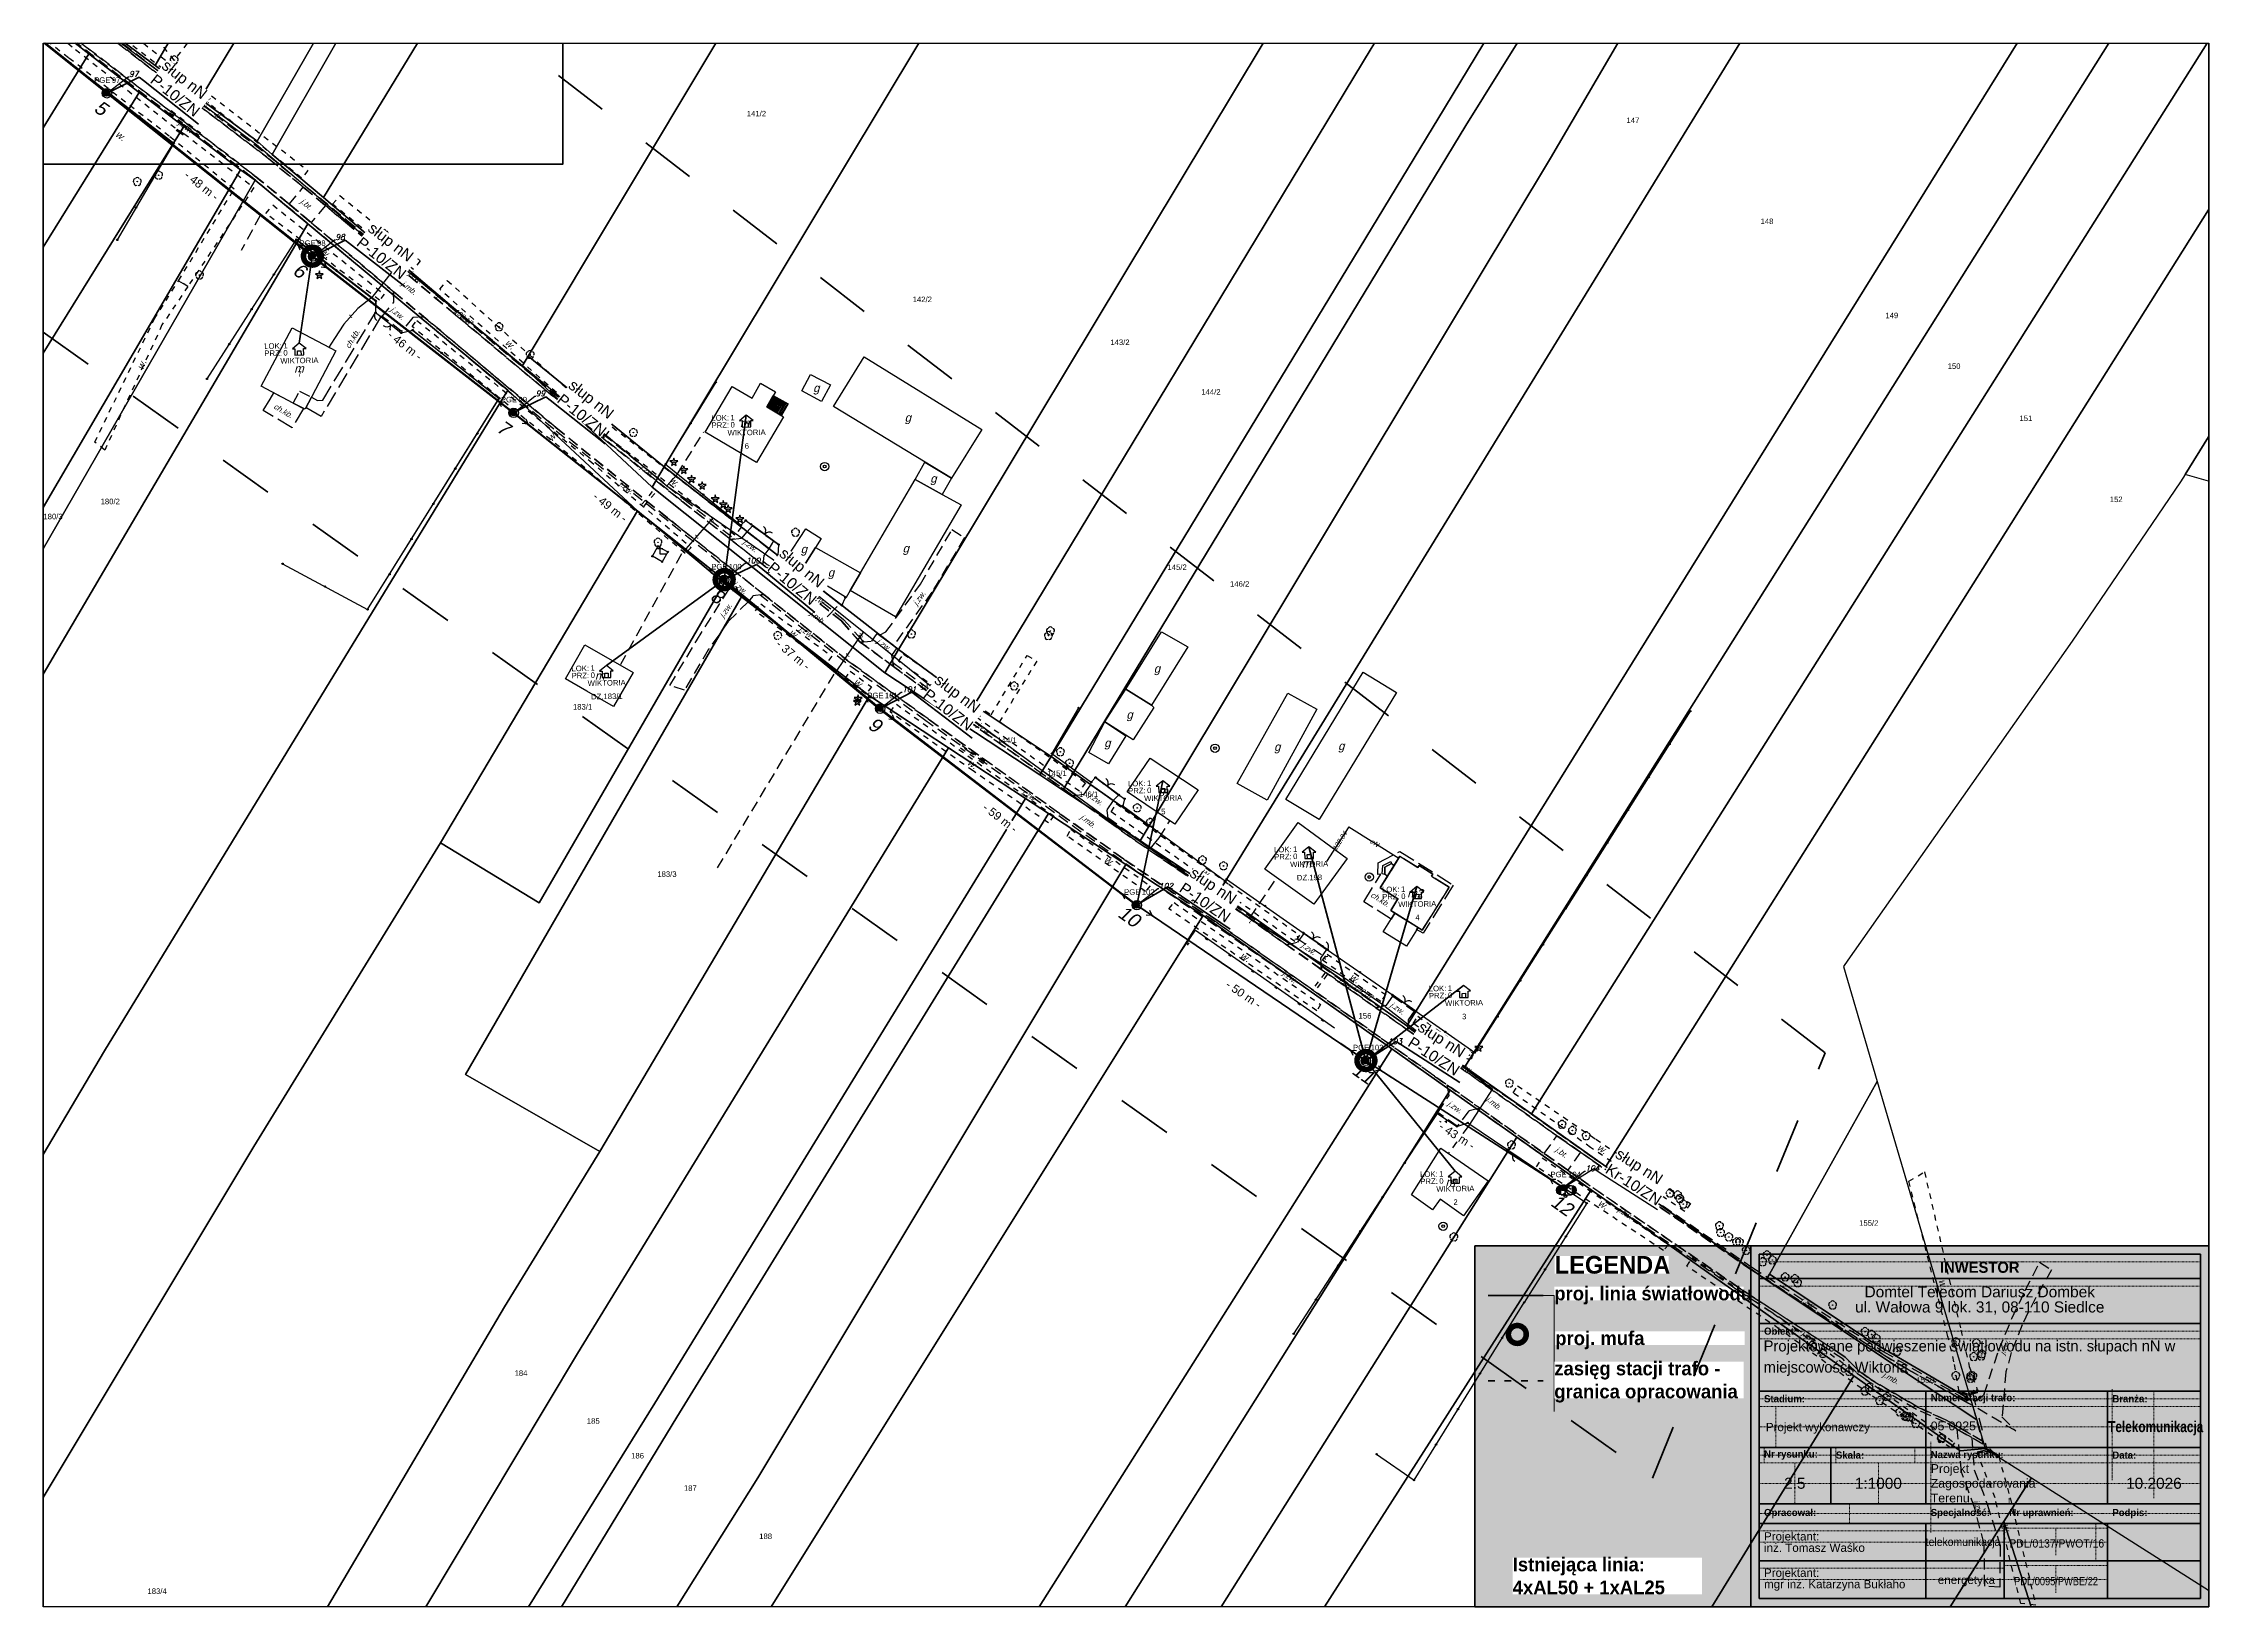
# Paper-space layout '925-5' of a CAD drawing. Header units: metres, sheet in millimetres. Extents: x 0 to 393, y 0 to 283.
# The model-space entities are those that its viewports show. They can reach past a viewport. Long polylines and large blocks are cut down to what shows.
import ezdxf
from ezdxf import colors
from ezdxf.entities.mleader import LeaderData, LeaderLine
from ezdxf.enums import TextEntityAlignment as Align
from ezdxf.math import Vec2, Vec3

# ---------------------------------------------------------------- set-up
doc = ezdxf.new("R2010")
doc.units = ezdxf.units.M
for name, pattern in [('4001', [0]), ('4002', [2, 1, -1]), ('4003', [3, 2, -1]), ('4004', [4, 3, -1]), ('ACAD_ISO03W100', [30, 12, -18]), ('DGN Style 2', [0.005224, 0.003135, -0.00209])]:
    doc.linetypes.add(name, pattern=pattern)
doc.layers.add('!tele', color=30, linetype='Continuous', lineweight=50, plot=False)
doc.layers.add('@KonstrTabelki', color=253, linetype='DGN Style 2', lineweight=0, plot=False)
for name, color, linetype, lineweight in [('!trafo', 6, '4002', 50), ('@Tabelka', 7, 'Continuous', 13), ('_KABEL_ABONENCKI_NAPOWIETRZNY', 104, 'Continuous', 50), ('_mm zasięg trafo', 6, 'ACAD_ISO03W100', 35), ('_MUFA', 202, 'Continuous', 30), ('_numery slupow etap 4 cz. 2', 7, 'Continuous', 40), ('_PA_OPCJONALNE', 1, 'Continuous', 30), ('_SIEC_NAPOWIETRZNA', 5, 'Continuous', 50), ('_SLUP_DZIERZAWIONY_ENERGETYCZNY', 1, 'Continuous', 30), ('_światłowód', 30, 'Continuous', 50)]:
    doc.layers.add(name, color=color, linetype=linetype, lineweight=lineweight)
for name, color, linetype in [('_MM mufy', 3, 'Continuous'), ('_MM opisy', 7, 'Continuous'), ('_MM slupy', 5, 'Continuous'), ('Budynki', 7, 'Continuous'), ('Cmentarze_i_pomniki', 184, 'Continuous'), ('Drogi', 135, 'Continuous'), ('Dzialki', 165, 'Continuous'), ('Elementy_budynkow', 7, 'Continuous'), ('Linie_napowietrzne', 184, 'Continuous'), ('makro-numeracja-punktow', 7, 'Continuous'), ('Ogrodzenia', 184, 'Continuous'), ('Projekty', 252, 'Continuous'), ('Roslinnosc', 104, 'Continuous'), ('SYSTEM', 250, 'Continuous'), ('Uz_Energia', 1, 'Continuous'), ('Uz_Specjalne', 7, 'Continuous'), ('Uz_Telekomunikacja', 252, 'Continuous'), ('Wody', 184, 'Continuous')]:
    doc.layers.add(name, color=color, linetype=linetype)
doc.layers.add('DIM', color=7, linetype='Continuous', plot=False)
doc.layers.get('_MUFA').off()
doc.styles.add('BardzoMale-PrawaGora', font='arial.ttf', dxfattribs={"height": 0.0025})
doc.styles.add('DYN_DIM', font='arial.ttf')
doc.styles.add('GeodText', font='romans.shx', dxfattribs={"oblique": 14.323945})
doc.styles.get("Standard").update_dxf_attribs({"font": 'arial.ttf'})
doc.dimstyles.new('opis linie', dxfattribs={"dimtxt": 1.5, "dimasz": 0.18, "dimexe": 0.18, "dimexo": 0.0625, "dimgap": 2.5, "dimtad": 4, "dimdec": 0, "dimzin": 0, "dimdsep": 46, "dimtxsty": 'Standard', "dimcen": 0.09, "dimse1": 1, "dimse2": 1, "dimsd1": 1, "dimsd2": 1, "dimclrt": 256, "dimadec": 0, "dimazin": 0, "dimtfac": 1, "dimtdec": 0, "dimtofl": 0, "dimtmove": 0, "dimatfit": 3, "dimfxl": 1, "dimtfill": 1, "dimtolj": 1, "dimtzin": 0, "dimarcsym": 0})
doc.dimstyles.get("Standard").update_dxf_attribs({"dimtxt": 0.18, "dimasz": 0.18, "dimexe": 0.18, "dimexo": 0.0625, "dimgap": 0.09, "dimtad": 0, "dimtih": 1, "dimtoh": 1, "dimdec": 4, "dimzin": 0, "dimdsep": 46, "dimtxsty": 'Standard', "dimcen": 0.09, "dimadec": 0, "dimazin": 0, "dimtfac": 1, "dimtdec": 4, "dimtofl": 0, "dimtmove": 0, "dimatfit": 3, "dimfxl": 1, "dimtolj": 1, "dimtzin": 0, "dimarcsym": 0})

# ---------------------------------------------------------------- blocks, each defined once
blk = doc.blocks.new('tabelka')
at = {"true_color": 0xffffff, "transparency": 33554687}
h = blk.add_hatch(color=7, dxfattribs=at)
h.dxf.hatch_style = 1
h.paths.add_polyline_path([(-83, 65.41), (0, 65.41), (0, 0), (-83, 0)])
at = {"layer": '@KonstrTabelki', "lineweight": 0}
for p, q in [((-1.5, 62.52), (-81.5, 62.52)), ((-1.5, 58.08), (-81.5, 58.08)), ((-1.5, 49.94), (-81.5, 49.94)), ((-81.5, 48.55), (-1.5, 48.55)), ((-17.47, 39.44), (-17.47, 22.94)), ((-1.5, 37.69), (-81.5, 37.69)), ((-81.5, 36.3), (-1.5, 36.3)), ((-78.46, 36.3), (-78.46, 28.86)), ((-9.93, 19.68), (-9.93, 39.08)), ((-81.5, 32.58), (-1.5, 32.58)), ((-80.6, 28.86), (-80.6, 26.08)), ((-67.58, 28.86), (-67.58, 26.08)), ((-53.27, 26.08), (-53.27, 28.86)), ((-50.39, 29.9), (-50.39, 18.64)), ((-17.47, 28.86), (-17.47, 22.94)), ((-9.93, 19.68), (-9.93, 28.86)), ((-1.5, 27.47), (-81.5, 27.47)), ((-81.5, 26.08), (-1.5, 26.08)), ((-74.99, 18.64), (-74.99, 26.08)), ((-59.88, 18.64), (-59.88, 26.08)), ((-1.5, 27.47), (-18.36, 27.47)), ((-1.5, 22.36), (-81.5, 22.36)), ((-36.15, 19.68), (-36.15, 18.64)), ((-1.5, 22.36), (-18.36, 22.36)), ((-81.5, 16.88), (-1.5, 16.88)), ((-65.11, 18.64), (-65.11, 15.11)), ((-50.39, 18.64), (-50.39, 13.41)), ((-37.05, 13.77), (-81.5, 13.77)), ((-37.05, 14.25), (-18.36, 14.25)), ((-27.71, 14.25), (-27.71, 9.31)), ((-20.43, 15.11), (-20.43, 8.31)), ((-37.05, 11.71), (-81.5, 11.71)), ((-18.36, 11.71), (-37.05, 11.71)), ((-37.05, 6.97), (-81.5, 6.97)), ((-37.05, 4.9), (-81.5, 4.9)), ((-37.05, 7.44), (-18.36, 7.44)), ((-18.36, 4.9), (-37.05, 4.9)), ((-27.71, 7.44), (-27.71, 2.5))]:
    blk.add_line(p, q, dxfattribs=at)
at = {"layer": '@KonstrTabelki'}
for points in [[(-51.29, 28.86), (-51.29, 39.08)], [(-51.29, 18.64), (-51.29, 28.86)]]:
    blk.add_lwpolyline(points, dxfattribs=at)
at = {"layer": '@Tabelka', "lineweight": 40}
for p, q in [((0, 65.41), (-83, 65.41)), ((-83, 65.41), (-83, 0)), ((-81.5, 63.91), (-1.5, 63.91)), ((-1.5, 63.91), (-81.5, 63.91)), ((-81.5, 63.91), (-81.5, 1.5)), ((-1.5, 1.5), (-1.5, 63.91)), ((0, 0), (0, 65.41)), ((-81.5, 59.47), (-1.5, 59.47)), ((-81.5, 51.33), (-1.5, 51.33)), ((-81.5, 39.08), (-1.5, 39.08)), ((-81.5, 39.08), (-18.36, 39.08)), ((-51.29, 28.86), (-51.29, 39.08)), ((-51.29, 28.86), (-51.29, 35.67)), ((-18.36, 39.08), (-18.36, 28.86)), ((-81.5, 28.86), (-18.36, 28.86)), ((-68.48, 18.64), (-68.48, 28.86)), ((-51.29, 18.64), (-51.29, 28.86)), ((-18.36, 28.86), (-1.5, 28.86)), ((-18.36, 28.86), (-18.36, 18.64)), ((-51.29, 18.64), (-51.29, 25.45)), ((-18.36, 25.45), (-18.36, 18.64)), ((-81.5, 18.64), (-1.5, 18.64)), ((-81.5, 18.64), (-1.5, 18.64)), ((-81.5, 15.11), (-1.5, 15.11)), ((-51.29, 1.5), (-51.29, 15.11)), ((-37.05, 1.5), (-37.05, 15.11)), ((-18.36, 15.11), (-18.36, 1.5)), ((-81.5, 8.31), (-1.5, 8.31)), ((-81.5, 8.31), (-1.5, 8.31)), ((-81.5, 1.5), (-1.5, 1.5)), ((-83, 0), (0, 0))]:
    blk.add_line(p, q, dxfattribs=at)
at = {"layer": '@Tabelka'}
for s, insert, char_height, attachment_point, line_spacing_factor in [('{\\fLato Light|b1|i0|c238|p34;INWESTOR}', (-41.5, 62.52), 2, 2, 0.825), ('Domtel Telecom Dariusz Dombek\\Pul. Wałowa 9 lok. 31, 08-110 Siedlce', (-41.5, 58.08), 2, 2, 0.825), ('{\\fLato Light|b1|i0|c238|p34;Obiekt:}', (-80.6, 49.94), 1.3, 4, 0.946154), ('{\\fLato Light|b1|i0|c238|p34;Branża:}', (-17.47, 37.69), 1.3, 4, 0.946154), ('Projekt wykonawczy', (-80.27, 32.34), 1.5, 4, 0.825), ('{\\fLato Light|b1|i0|c238|p34;\\W0.8;Telekomunikacja}', (-9.6, 32.34), 2, 5, 0.76875), ('{\\fLato Light|b1|i0|c238|p34;Nr rysunku:}', (-80.6, 27.47), 1.3, 4, 0.946154), ('{\\fLato Light|b1|i0|c238|p34;Skala:}', (-67.58, 27.47), 1.3, 4, 0.946154), ('{\\fLato Light|b1|i0|c238|p34;Nazwa rysunku:}', (-50.39, 27.38), 1.3, 4, 0.946154), ('{\\fLato Light|b1|i0|c238|p34;Data:}', (-17.47, 27.47), 1.3, 4, 0.946154), ('10.2026', (-9.93, 22.36), 2, 5, 0.825), ('{\\fLato Light|b1|i0|c238|p34;Opracował:}', (-80.6, 16.88), 1.3, 4, 0.946154), ('{\\fLato Light|b1|i0|c238|p34;Specjalność:}', (-50.39, 16.88), 1.3, 4, 0.946154), ('{\\fLato Light|b1|i0|c238|p34;Nr uprawnień:}', (-36.15, 16.88), 1.3, 4, 0.946154), ('{\\fLato Light|b1|i0|c238|p34;Podpis:}', (-17.47, 16.88), 1.3, 4, 0.946154)]:
    blk.add_mtext(s, dxfattribs=dict(at, insert=insert, char_height=char_height, attachment_point=attachment_point, line_spacing_factor=line_spacing_factor))
for s, insert, char_height, width, attachment_point, line_spacing_factor in [('{\\fLato Light|b1|i0|c238|p34;Stadium:}', (-80.6, 37.69), 1.3, 8.6456, 4, 0.946154), ('{\\fLato Light|b1|i0|c238|p34;Numer stacji trafo:}', (-50.39, 37.69), 1.3, 16.1141, 4, 0.946154), ('Projektant:\\Pinż. Tomasz Waśko', (-80.6, 11.71), 1.5, 27.9275, 4, 0.825), ('{\\W0.9;telekomunikacja}', (-44.53, 11.53), 1.5, 22.915, 5, 0.825), ('{\\W0.9;PDL/0137/PWOT/16}', (-27.54, 11.46), 1.5, 22.915, 5, 0.825), ('Projektant:\\Pmgr inż. Katarzyna Bukłaho', (-80.6, 4.9), 1.5, 27.9275, 4, 0.825), ('energetyka', (-43.91, 4.64), 1.5, 22.915, 5, 0.825), ('{\\W0.8;PDL/0095/PWBE/22}', (-27.66, 4.62), 1.5, 22.915, 5, 0.825)]:
    blk.add_mtext(s, dxfattribs=dict(at, insert=insert, char_height=char_height, width=width, attachment_point=attachment_point, line_spacing_factor=line_spacing_factor))
blk = doc.blocks.new('mufa')
at = {"layer": '_MM mufy'}
h = blk.add_hatch(color=256, dxfattribs=at)
h.dxf.hatch_style = 1
h.paths.add_polyline_path([(2.15, 0.12, 1), (-2.1, -0.05, 1)])
h.paths.add_polyline_path([(-1.1, -0.01, -1), (1.15, 0.08, -1)], flags=16)
h.paths.add_polyline_path([(-0.83, 0, -1), (0.88, 0.07, -1)], flags=0)
blk = doc.blocks.new('legenda')
at = {"true_color": 0xffffff, "transparency": 33554687}
h = blk.add_hatch(color=7, dxfattribs=at)
h.dxf.hatch_style = 1
h.paths.add_polyline_path([(-50, 65.41), (0, 65.41), (0, 0), (-50, 0)])
at = {"lineweight": 40}
blk.add_lwpolyline([(0, 65.41), (-50, 65.41), (-50, 0)], dxfattribs=at)
at = {"layer": '_mm zasięg trafo', "lineweight": 40, "ltscale": 0.1}
blk.add_lwpolyline([(-47.62, 40.95), (-37.62, 40.95)], dxfattribs=at)
at = {"layer": '_światłowód', "lineweight": 40}
blk.add_lwpolyline([(-47.62, 56.41), (-37.62, 56.41)], dxfattribs=at)
at = {"layer": '_mm zasięg trafo'}
blk.add_blockref('mufa', (-42.35, 49.31), dxfattribs=at)
at = {"layer": '_mm zasięg trafo', "bg_fill": 3, "box_fill_scale": 1, "bg_fill_color": 256, "bg_fill_transparency": 0}
for s, width, heights, insert, char_height, attachment_point in [('{\\fLato Light|b1|i0|c238|p34;\\C7;LEGENDA}', 20.65, [-3.27], (-35.53, 63.58), 3.2, 1), ('\\pxt4;{\\fLato Light|b1|i0|c238|p34;\\C7;proj. linia światłowodu}', 34.3358, [0], (-35.62, 56.41), 2.5, 4)]:
    blk.add_mtext_dynamic_manual_height_columns(s, width=width, gutter_width=1, heights=heights, dxfattribs=dict(at, insert=insert, char_height=char_height, attachment_point=attachment_point))
at = {"layer": 'Defpoints', "color": 252, "lineweight": 0, "true_color": 0x939598}
blk.add_lwpolyline([(-37.62, 56.41), (-35.62, 56.41), (-35.62, 35.41)], dxfattribs=at)
at = {"layer": '_mm zasięg trafo', "char_height": 2.5, "attachment_point": 4, "bg_fill": 3, "box_fill_scale": 1, "bg_fill_color": 256, "bg_fill_transparency": 0}
for s, heights, insert in [('\\pxt4;{\\fLato Light|b1|i0|c238|p34;\\C7;proj. mufa}', [0], (-35.44, 48.3)), ('\\pxt4;{\\fLato Light|b1|i0|c238|p34;\\C7;zasięg stacji trafo - granica opracowania}', [-7.36], (-35.62, 40.72))]:
    blk.add_mtext_dynamic_manual_height_columns(s, width=34.3358, gutter_width=1, heights=heights, dxfattribs=dict(at, insert=insert))
at = {"lineweight": 40}
blk.add_lwpolyline([(-50, 0), (0, 0), (0, 65.41)], dxfattribs=at)
at = {"layer": '_mm zasięg trafo', "insert": (-43.16, 5.56), "char_height": 2.5, "attachment_point": 4, "bg_fill": 3, "box_fill_scale": 1, "bg_fill_color": 256, "bg_fill_transparency": 0}
blk.add_mtext_dynamic_manual_height_columns('\\pxt4;{\\fLato Light|b1|i0|c238|p34;\\C7;Istniejąca linia:\\P4xAL50 + 1xAL25}', width=34.3358, gutter_width=1, heights=[-6.79], dxfattribs=at)
blk = doc.blocks.new('1651')
at = {"layer": 'Wody', "color": 184, "linetype": 'Continuous'}
for radius in [1.5, 0.5]:
    blk.add_circle((0, 0), radius, dxfattribs=at)
blk = doc.blocks.new('2554')
at = {"layer": 'Drogi', "color": 8, "linetype": '4002'}
blk.add_line((0, 0), (0, 1), dxfattribs=at)
blk = doc.blocks.new('1554')
at = {"layer": 'Drogi', "color": 8, "linetype": 'Continuous'}
for p, q in [((-0.75, -0.75), (0, 0)), ((0, 0), (0.75, -0.75))]:
    blk.add_line(p, q, dxfattribs=at)
blk = doc.blocks.new('1412')
at = {"layer": 'Roslinnosc', "color": 104, "linetype": 'Continuous'}
for p, q in [((-0.33, 0.47), (-1.43, 0.47)), ((-1.43, 0.47), (-0.55, -0.17)), ((0, 1.5), (-0.33, 0.47)), ((0.33, 0.47), (0, 1.5)), ((1.43, 0.47), (0.33, 0.47)), ((0.55, -0.17), (1.43, 0.47)), ((-0.55, -0.17), (-0.88, -1.21)), ((-0.88, -1.21), (0, -0.57)), ((0, -0.57), (0.88, -1.21)), ((0.88, -1.21), (0.55, -0.17))]:
    blk.add_line(p, q, dxfattribs=at)
blk.add_circle((0, 0), 0.1, dxfattribs=at)
blk = doc.blocks.new('1281')
at = {"layer": 'Ogrodzenia', "color": 184, "linetype": 'Continuous'}
for radius in [0.24, 0.16, 0.08]:
    blk.add_circle((0, 0), radius, dxfattribs=at)
blk = doc.blocks.new('2283')
at = {"layer": 'Ogrodzenia', "color": 184, "linetype": 'Continuous'}
blk.add_line((0, 0), (0, 1), dxfattribs=at)
blk = doc.blocks.new('1283')
at = {"layer": 'Ogrodzenia', "color": 184, "linetype": 'Continuous'}
for centre, start, end in [((0, 2), 270, 0), ((0, -2), 0, 90)]:
    blk.add_arc(centre, 2, start, end, dxfattribs=at)
blk = doc.blocks.new('1422')
at = {"layer": 'Roslinnosc', "color": 104, "linetype": 'Continuous'}
blk.add_circle((0, 0), 0.1, dxfattribs=at)
for centre, start, end in [((-0.71, 0.23), 102.5, 221.75), ((0, 0.75), 30.19, 149.77), ((0.71, 0.23), 318.3, 77.49), ((-0.44, -0.61), 174.33, 293.45), ((0.44, -0.61), 246.24, 5.74)]:
    blk.add_arc(centre, 0.75, start, end, dxfattribs=at)
blk = doc.blocks.new('2284')
at = {"layer": 'Ogrodzenia', "color": 184, "linetype": 'Continuous'}
blk.add_line((0, 0), (0, 1), dxfattribs=at)
blk = doc.blocks.new('1284')
at = {"layer": 'Ogrodzenia', "color": 184, "linetype": 'Continuous'}
blk.add_arc((0, 2), 2, 270, 0, dxfattribs=at)
blk = doc.blocks.new('2361')
at = {"layer": 'Linie_napowietrzne', "color": 184, "linetype": 'Continuous'}
for p, q in [((0, 0.66), (0, 1)), ((0, 0.33), (0, 0.6)), ((0, 0), (0, 0.3))]:
    blk.add_line(p, q, dxfattribs=at)
blk = doc.blocks.new('1361')
at = {"layer": 'Linie_napowietrzne', "color": 184, "linetype": 'Continuous'}
blk.add_circle((0, 0), 0.5, dxfattribs=at)
blk = doc.blocks.new('1285')
at = {"layer": 'Ogrodzenia', "color": 184, "linetype": 'Continuous'}
for p, q in [((0, 0), (0.5, 0)), ((0.5, 0.5), (0.5, -0.5))]:
    blk.add_line(p, q, dxfattribs=at)
blk = doc.blocks.new('1371')
at = {"layer": 'Cmentarze_i_pomniki', "color": 184, "linetype": 'Continuous'}
for p, q in [((-1, 2), (1, 2)), ((0, 0), (0, 3)), ((2, 0), (0, 0))]:
    blk.add_line(p, q, dxfattribs=at)
blk = doc.blocks.new('1423')
at = {"layer": 'Roslinnosc', "color": 104, "linetype": 'Continuous'}
for centre, start, end in [((-0.71, 0.23), 102.5, 221.75), ((0, 0.75), 30.19, 149.77), ((0.71, 0.23), 318.3, 77.49), ((-0.44, -0.61), 174.33, 293.45), ((0.44, -0.61), 246.24, 5.74)]:
    blk.add_arc(centre, 0.75, start, end, dxfattribs=at)
blk = doc.blocks.new('1366')
at = {"layer": 'Linie_napowietrzne', "color": 184, "linetype": 'Continuous'}
for p, q in [((0, 1), (0, 11)), ((-1, 4.8), (0, 6.5)), ((1, 4.8), (0, 6.5))]:
    blk.add_line(p, q, dxfattribs=at)
blk = doc.blocks.new('1756')
at = {"layer": 'Uz_Telekomunikacja', "color": 220, "linetype": 'Continuous'}
for radius in [0.16, 0.08]:
    blk.add_circle((0, 0), radius, dxfattribs=at)
blk = doc.blocks.new('1766')
at = {"layer": 'Uz_Energia', "color": 1, "linetype": 'Continuous'}
for radius in [0.16, 0.08]:
    blk.add_circle((0, 0), radius, dxfattribs=at)
blk = doc.blocks.new('ADRES')
for points in [[(0.79, -2.15), (0.79, -2.15), (0.79, -0.99), (1.24, -0.99), (0, 0), (-1.24, -0.99), (-0.79, -0.99), (-0.79, -2.15), (0.79, -2.15), (0.79, -2.15)], [(-0.31, -2.15), (-0.31, -1.4), (0.31, -1.4), (0.31, -2.15)]]:
    blk.add_lwpolyline(points)
at = {"color": 212, "insert": (-3.15, -0.43), "char_height": 1, "width": 1e-16, "attachment_point": 6}
blk.add_mtext('LOK:  ', dxfattribs=at)
at = {"color": 4, "insert": (-3.15, -1.72), "char_height": 1, "width": 1e-16, "attachment_point": 6}
blk.add_mtext('PRZ: ', dxfattribs=at)
at = {"color": 7}
for tag, flags, p in [('ID_OBSZARU', 13, (29.07, 23.06)), ('WOJEWODZTWO', 13, (23.29, 19.95)), ('POWIAT', 13, (29.07, 18.51)), ('GMINA', 13, (29.07, 16.8)), ('TERC', 13, (29.07, 15.22)), ('SIMC', 13, (29.07, 13.42)), ('ULIC', 13, (29.07, 11.76)), ('SZEROKOSC_GEOGRAFICZNA', 13, (18.71, 10.18)), ('DLUGOSC_GEOGRAFICZNA', 13, (29.07, 8.25)), ('KATEGORIA_STAWKI_JEDNOSTKOWEJ_100', 13, (29.07, 4.77)), ('KWOTA_STAWKI_JEDNOSTKOWEJ_100', 13, (29.07, 2.89)), ('DOFINANSOWANIE_95', 13, (29.07, 0.87)), ('MIEJSCOWOSC', 12, (0, -3.65)), ('ULICA', 12, (0, -4.88)), ('NR_PORZADKOWY', 12, (0, -6.09))]:
    blk.add_attdef(tag, text='', height=1, dxfattribs=dict(at, flags=flags)).set_placement(p, align=Align.CENTER)
at = {"color": 1}
for tag, flags, p in [('ID_PA', 5, (29.07, 21.57)), ('RODZAJ_OBIEKTU', 5, (29.07, 6.63)), ('ZAPAS', 13, (29.07, -2.62))]:
    blk.add_attdef(tag, text='', height=1, dxfattribs=dict(at, flags=flags)).set_placement(p, align=Align.CENTER)
at = {"color": 212, "flags": 12}
blk.add_attdef('LICZBA_LOKALI', text='', height=1, dxfattribs=at).set_placement((-2.88, -0.43), align=Align.MIDDLE_LEFT)
at = {"color": 150, "flags": 12}
for tag, p in [('MUFA', (1.78, -0.93)), ('NUMER_WLOKNA', (1.86, -2.2))]:
    blk.add_attdef(tag, p, '', height=1, dxfattribs=at)
at = {"color": 7, "style": 'DYN_DIM', "flags": 13}
blk.add_attdef('ODC_FUNKCJONALNY', text='', height=1, dxfattribs=at).set_placement((29.07, -1.01), align=Align.CENTER)
at = {"color": 4, "flags": 12}
blk.add_attdef('LICZBA_SED_W_DANYM_PA', text='', height=1, dxfattribs=at).set_placement((-2.88, -1.72), align=Align.MIDDLE_LEFT)
blk = doc.blocks.new('1047')
at = {"layer": 'SYSTEM', "color": 250, "linetype": 'Continuous'}
blk.add_line((0, 1), (0, 11), dxfattribs=at)
blk = doc.blocks.new('1046')
at = {"layer": 'SYSTEM', "color": 250, "linetype": 'Continuous'}
for p, q in [((0, 1), (0, 11)), ((-1, 4.8), (0, 6.5)), ((1, 4.8), (0, 6.5))]:
    blk.add_line(p, q, dxfattribs=at)
blk = doc.blocks.new('SLUP_DZIERZAWIONY')
h = blk.add_hatch(color=256)
h.dxf.hatch_style = 1
h.paths.add_polyline_path([(0.53, 0, 1), (-0.53, 0, 1)])
at = {"lineweight": 30}
blk.add_circle((0, 0), 0.527, dxfattribs=at)
at = {"color": 7, "style": 'DYN_DIM', "flags": 13}
blk.add_attdef('ODC_FUNKCJONALNY', text='', height=1, dxfattribs=at).set_placement((0.36, 3.33), align=Align.CENTER)
at = {"color": 7, "flags": 12}
blk.add_attdef('WLASCICIEL', text='', height=1, dxfattribs=at).set_placement((0.63, 1.89), align=Align.RIGHT)
blk.add_attdef('SLUP_NUMER', (0.87, 1.89), '', height=1, dxfattribs=at)
blk.add_attdef('TYP', text='', height=1, dxfattribs=at).set_placement((0, -2.82), align=Align.CENTER)
blk = doc.blocks.new('MUFA_II')
at = {"layer": '_MM mufy'}
h = blk.add_hatch(color=256, dxfattribs=at)
h.dxf.hatch_style = 1
h.paths.add_polyline_path([(2.15, 0.12, 1), (-2.1, -0.05, 1)])
h.paths.add_polyline_path([(-1.1, -0.01, -1), (1.15, 0.08, -1)], flags=16)
h.paths.add_polyline_path([(-0.83, 0, -1), (0.88, 0.07, -1)], flags=0)
blk = doc.blocks.new('ZN')
at = {"layer": '_MM slupy', "transparency": 33554687}
h = blk.add_hatch(color=256, dxfattribs=at)
h.dxf.hatch_style = 1
h.paths.add_polyline_path([(0, -0.86), (0, 0.86, 1)])
at = {"layer": '_MM slupy'}
blk.add_circle((0, 0), 0.857, dxfattribs=at)
blk = doc.blocks.new('R')
at = {"layer": '_MM slupy', "transparency": 33554687}
h = blk.add_hatch(color=256, dxfattribs=at)
h.dxf.hatch_style = 1
h.paths.add_polyline_path([(-0.93, -0.86), (-0.93, 0.86, 1)])
h = blk.add_hatch(color=256, dxfattribs=at)
h.dxf.hatch_style = 1
h.paths.add_polyline_path([(0.93, 0.86), (0.93, -0.86, 1)])
at = {"layer": '_MM slupy'}
for points in [[(-0.93, 0.86), (0.93, 0.86)], [(-0.93, -0.86), (0.93, -0.86)]]:
    blk.add_lwpolyline(points, dxfattribs=at)
for centre in [(-0.93, 0), (0.93, 0)]:
    blk.add_circle(centre, 0.857, dxfattribs=at)
blk = doc.blocks.new('*D199')
at = {"layer": 'Defpoints', "color": 0}
for p in [(7547708.91, 5806290.67), (7547708.5, 5806290.04), (7547744.3, 5806267.03)]:
    blk.add_point(p, dxfattribs=at)
at = {"layer": 'DIM', "insert": (7547725.04, 5806276.42), "char_height": 1.5, "attachment_point": 5, "rotation": 327.2696, "bg_fill": 3, "box_fill_scale": 1.1, "bg_fill_color": 9, "bg_fill_true_color": 13158600, "bg_fill_transparency": 0}
blk.add_mtext('\\A1;- 43 m -', dxfattribs=at)
blk = doc.blocks.new('*D200')
at = {"layer": 'Defpoints', "color": 0}
for p in [(7547667.01, 5806318.24), (7547667.43, 5806318.86), (7547708.5, 5806290.04)]:
    blk.add_point(p, dxfattribs=at)
at = {"layer": 'DIM', "insert": (7547686.34, 5806302.06), "char_height": 1.5, "attachment_point": 5, "rotation": 325.7968, "bg_fill": 3, "box_fill_scale": 1.1, "bg_fill_color": 9, "bg_fill_true_color": 13158600, "bg_fill_transparency": 0}
blk.add_mtext('\\A1;- 50 m -', dxfattribs=at)
blk = doc.blocks.new('*D201')
at = {"layer": 'Defpoints', "color": 0}
for p in [(7547620.46, 5806353.86), (7547620.92, 5806354.46), (7547667.01, 5806318.24)]:
    blk.add_point(p, dxfattribs=at)
at = {"layer": 'DIM', "insert": (7547642.21, 5806334.05), "char_height": 1.5, "attachment_point": 5, "rotation": 322.5768, "bg_fill": 3, "box_fill_scale": 1.1, "bg_fill_color": 9, "bg_fill_true_color": 13158600, "bg_fill_transparency": 0}
blk.add_mtext('\\A1;- 59 m -', dxfattribs=at)
blk = doc.blocks.new('*D202')
at = {"layer": 'Defpoints', "color": 0}
for p in [(7547592.17, 5806377.21), (7547592.65, 5806377.79), (7547620.46, 5806353.86)]:
    blk.add_point(p, dxfattribs=at)
at = {"layer": 'DIM', "insert": (7547604.71, 5806363.59), "char_height": 1.5, "attachment_point": 5, "rotation": 320.4644, "bg_fill": 3, "box_fill_scale": 1.1, "bg_fill_color": 9, "bg_fill_true_color": 13158600, "bg_fill_transparency": 0}
blk.add_mtext('\\A1;- 37 m -', dxfattribs=at)
blk = doc.blocks.new('*D203')
at = {"layer": 'Defpoints', "color": 0}
for p in [(7547554.04, 5806407.49), (7547554.51, 5806408.08), (7547592.17, 5806377.21)]:
    blk.add_point(p, dxfattribs=at)
at = {"layer": 'DIM', "insert": (7547571.54, 5806390.38), "char_height": 1.5, "attachment_point": 5, "rotation": 321.546, "bg_fill": 3, "box_fill_scale": 1.1, "bg_fill_color": 9, "bg_fill_true_color": 13158600, "bg_fill_transparency": 0}
blk.add_mtext('\\A1;- 49 m -', dxfattribs=at)
blk = doc.blocks.new('*D204')
at = {"layer": 'Defpoints', "color": 0}
for p in [(7547517.72, 5806435.85), (7547518.18, 5806436.44), (7547554.04, 5806407.49)]:
    blk.add_point(p, dxfattribs=at)
at = {"layer": 'DIM', "insert": (7547534.33, 5806419.69), "char_height": 1.5, "attachment_point": 5, "rotation": 322.016, "bg_fill": 3, "box_fill_scale": 1.1, "bg_fill_color": 9, "bg_fill_true_color": 13158600, "bg_fill_transparency": 0}
blk.add_mtext('\\A1;- 46 m -', dxfattribs=at)
blk = doc.blocks.new('*D205')
at = {"layer": 'Defpoints', "color": 0}
for p in [(7547480.32, 5806465.41), (7547480.79, 5806466), (7547517.72, 5806435.85)]:
    blk.add_point(p, dxfattribs=at)
at = {"layer": 'DIM', "insert": (7547497.46, 5806448.66), "char_height": 1.5, "attachment_point": 5, "rotation": 321.6788, "bg_fill": 3, "box_fill_scale": 1.1, "bg_fill_color": 9, "bg_fill_true_color": 13158600, "bg_fill_transparency": 0}
blk.add_mtext('\\A1;- 48 m -', dxfattribs=at)
blk = doc.blocks.new('*D206')
at = {"layer": 'Defpoints', "color": 0}
for p in [(7547442.58, 5806495.39), (7547443.04, 5806495.98), (7547480.32, 5806465.41)]:
    blk.add_point(p, dxfattribs=at)
at = {"layer": 'DIM', "insert": (7547459.88, 5806478.43), "char_height": 1.5, "attachment_point": 5, "rotation": 321.5364, "bg_fill": 3, "box_fill_scale": 1.1, "bg_fill_color": 9, "bg_fill_true_color": 13158600, "bg_fill_transparency": 0}
blk.add_mtext('\\A1;- 48 m -', dxfattribs=at)
blk = doc.blocks.new('q')
at = {"layer": '_MM slupy'}
blk.add_blockref('ZN', (0, 0), dxfattribs=at)
at = {"layer": '_MM opisy'}
ml = blk.add_multileader_mtext('Standard', dxfattribs=at)
ml.set_content('\\pxql;słup nN\\PP-10/ZN', color=256)
ml.set_leader_properties()
ml.build(insert=Vec2(0, 0))
ml.multileader.update_dxf_attribs({"has_text_frame": 1, "text_left_attachment_type": 5, "text_right_attachment_type": 5, "dogleg_length": 1, "arrow_head_size": 1})
ctx = ml.context
ctx.base_point, ctx.char_height, ctx.arrow_head_size, ctx.landing_gap_size, ctx.plane_origin = Vec3(3.75, 5.9), 2, 1, 1, Vec3(1.72, -1.42)
ctx.left_attachment, ctx.right_attachment = 5, 5
notes = []
notes.append((ctx, [(0, (1, 1, 0), (2.75, 5.9), (1, 0), 1, [(0, [(0, 0), (2.75, 5.9)], 0, [])])]))
ctx.mtext.insert, ctx.mtext.flow_direction = Vec3(4.75, 11.7), 5
ctx.mtext.has_bg_fill, ctx.mtext.bg_color, ctx.mtext.bg_scale_factor, ctx.mtext.bg_transparency, ctx.mtext.use_window_bg_color = 1, -1023410175, 1, 0, 1
for ctx, leaders in notes:
    for number, flags, end, landing, length, lines in leaders:
        leader = LeaderData()
        leader.index, (leader.has_last_leader_line, leader.has_dogleg_vector, leader.attachment_direction) = number, flags
        leader.last_leader_point, leader.dogleg_vector, leader.dogleg_length = Vec3(end), Vec3(landing), length
        for number, points, colour, breaks in lines:
            line = LeaderLine()
            line.index, line.vertices, line.color, line.breaks = number, Vec3.list(points), colors.encode_raw_color(colour), breaks
            leader.lines.append(line)
        ctx.leaders.append(leader)

msp = doc.modelspace()

# ---------------------------------------------------------------- linework, layer by layer
at = {"layer": '!tele'}
msp.add_lwpolyline([(7547329.99, 5806584.44), (7547366.68, 5806555.52), (7547406.65, 5806523.82), (7547442.58, 5806495.39), (7547480.32, 5806465.41), (7547517.72, 5806435.85), (7547554.04, 5806407.49), (7547592.17, 5806377.21), (7547620.46, 5806353.86), (7547667.01, 5806318.24), (7547708.5, 5806290.04), (7547744.3, 5806267.03)], dxfattribs=at)
at = {"layer": '!trafo', "ltscale": 10}
msp.add_lwpolyline([(7546747.54, 5807433.55), (7546707.13, 5807334.94), (7547051.46, 5807071.49), (7547150.64, 5807000.95), (7547259.86, 5806782.01), (7547244.22, 5806581.99), (7547760.47, 5806214.35), (7547791.76, 5806291.46), (7547331.38, 5806646.8), (7547319.09, 5806843.46), (7547208.46, 5807050.19), (7546929.11, 5807322.84)], close=True, dxfattribs=at)
at = {"layer": '_KABEL_ABONENCKI_NAPOWIETRZNY'}
for points in [[(7547456.88, 5806474.51), (7547442.58, 5806495.39), (7547442.97, 5806495.32), (7547517.32, 5806436.18), (7547517.53, 5806435.85)], [(7547515.15, 5806420.11), (7547517.53, 5806435.85)], [(7547596.21, 5806407.07), (7547592.17, 5806377.21)], [(7547570.84, 5806361.67), (7547592.17, 5806377.21)], [(7547671.72, 5806340.8), (7547667.01, 5806318.24), (7547666.62, 5806318.4), (7547620.35, 5806353.78), (7547592.33, 5806376.91), (7547592.17, 5806377.21)], [(7547698.19, 5806328.83), (7547708.5, 5806290.04)], [(7547717.77, 5806321.6), (7547708.5, 5806290.04)], [(7547726.24, 5806303.65), (7547708.5, 5806290.04)], [(7547724.68, 5806269.99), (7547708.5, 5806290.04)]]:
    msp.add_lwpolyline(points, dxfattribs=at)
at = {"layer": '_SIEC_NAPOWIETRZNA'}
for points in [[(7547480.32, 5806465.41), (7547442.58, 5806495.39), (7547406.65, 5806523.82), (7547366.68, 5806555.52), (7547330.19, 5806584.29)], [(7547517.53, 5806435.85), (7547480.32, 5806465.41)], [(7547592.17, 5806377.21), (7547554.23, 5806407.23), (7547517.53, 5806435.85)], [(7547620.46, 5806353.86), (7547592.17, 5806377.21)], [(7547620.46, 5806353.86), (7547667.01, 5806318.24)], [(7547744.3, 5806267.03), (7547708.5, 5806290.04), (7547667.01, 5806318.24)]]:
    msp.add_lwpolyline(points, dxfattribs=at)
at = {"layer": 'Budynki', "color": 7, "linetype": '4001'}
for points in [[(7547508.27, 5806412.34, 135.22), (7547513.86, 5806422.91, 135.22), (7547521.8, 5806418.71, 131.79), (7547516.22, 5806408.14, 133.19), (7547514.09, 5806409.25, 135.22), (7547508.27, 5806412.34, 135.22)], [(7547617.6, 5806417.62, 0), (7547638.91, 5806404.45, 0), (7547633.39, 5806395.64, 0), (7547612.01, 5806408.64, 0), (7547617.6, 5806417.62, 0)], [(7547602.95, 5806406.78, 0), (7547598.04, 5806398.48, 0), (7547588.74, 5806403.98, 0), (7547593.65, 5806412.28, 0), (7547597.27, 5806410.14, 0), (7547598.8, 5806412.84, 0), (7547601.49, 5806411.32, 0), (7547599.93, 5806408.57, 0), (7547602.95, 5806406.78, 0)], [(7547609.85, 5806409.54, 132.99), (7547606.27, 5806411.45, 133), (7547607.87, 5806414.45, 133.33), (7547611.45, 5806412.54, 132.99), (7547609.85, 5806409.54, 132.99)], [(7547633.39, 5806395.64, 0), (7547631.74, 5806392.65, 0), (7547626.8, 5806395.37, 0), (7547628.57, 5806398.54, 0), (7547633.39, 5806395.64, 0)], [(7547631.74, 5806392.65, 0), (7547635.13, 5806390.78, 0), (7547623.23, 5806370.49, 0), (7547615.06, 5806375.28, 0), (7547616.92, 5806378.49, 0), (7547626.8, 5806395.37, 0), (7547631.74, 5806392.65, 0)], [(7547606.27, 5806379.13, 0), (7547603.43, 5806381.01, 0), (7547606.97, 5806386.46, 0), (7547609.79, 5806384.69, 0), (7547608.78, 5806383.1, 0), (7547606.27, 5806379.13, 0)], [(7547615.06, 5806375.28, 0), (7547614.33, 5806373.98, 0), (7547606.15, 5806378.94, 0), (7547606.27, 5806379.13, 0), (7547608.78, 5806383.1, 0), (7547616.92, 5806378.49, 0), (7547615.06, 5806375.28, 0)], [(7547567.31, 5806357.04, 0), (7547563.42, 5806359.27, 0), (7547566.95, 5806365.42, 0), (7547575.68, 5806360.41, 0), (7547572.15, 5806354.26, 0), (7547567.31, 5806357.04, 0)], [(7547671.48, 5806367.78, 133.79), (7547676.24, 5806365.04, 133.68), (7547669.67, 5806354.48, 134.39), (7547665.01, 5806357.38, 133.79), (7547671.48, 5806367.78, 133.79)], [(7547665.01, 5806357.38, 133.79), (7547669.67, 5806354.48, 134.39), (7547670.09, 5806354.09, 134.59), (7547666.31, 5806348.19, 134.7), (7547661.21, 5806351.46, 133.79), (7547665.01, 5806357.38, 133.79)], [(7547708.02, 5806360.47, 131.09), (7547714.04, 5806356.81, 131.08), (7547700.02, 5806333.75, 131.66), (7547694, 5806337.41, 131.15), (7547708.02, 5806360.47, 131.09)], [(7547685.2, 5806340.3, 0), (7547694.38, 5806356.66, 0), (7547699.64, 5806353.78, 0), (7547690.61, 5806337.27, 0), (7547685.2, 5806340.3, 0)], [(7547661.21, 5806351.46, 133.79), (7547664.98, 5806348.96, 134.67), (7547661.87, 5806343.87, 134.91), (7547658.28, 5806345.94, 134.69), (7547661.21, 5806351.46, 133.79)], [(7547678.12, 5806339.17, 134.53), (7547673.87, 5806332.91, 134.53), (7547665.24, 5806338.76, 134.81), (7547669.39, 5806344.88, 134.79), (7547678.12, 5806339.17, 134.53)], [(7547705.1, 5806326.68, 0), (7547699.11, 5806318.41, 0), (7547690.23, 5806324.78, 0), (7547696.27, 5806333.2, 0), (7547705.1, 5806326.68, 0)], [(7547714.7, 5806327.09, 0), (7547717.94, 5806325.07, 0), (7547718.19, 5806325.45, 0), (7547720.66, 5806323.88, 0), (7547720.42, 5806323.49, 0), (7547723.64, 5806321.47, 0), (7547718.75, 5806313.68, 0), (7547713.02, 5806317.25, 0), (7547714.3, 5806319.39, 0), (7547711.12, 5806321.36, 0), (7547714.7, 5806327.09, 0)], [(7547722.11, 5806274.16, 133.81), (7547730.69, 5806268.29, 133.86), (7547726.2, 5806261.95, 134.29), (7547721.97, 5806264.95, 135.16), (7547720.59, 5806263, 135.16), (7547716.8, 5806265.72, 134.99), (7547722.11, 5806274.16, 133.81)]]:
    msp.add_polyline3d(points, dxfattribs=at)
at = {"layer": 'Budynki', "color": 7, "linetype": '4003'}
msp.add_polyline3d([(7547516.22, 5806408.14, 133.19), (7547514.09, 5806409.25, 135.22), (7547515.23, 5806411.44, 0), (7547517.37, 5806410.32, 0), (7547516.22, 5806408.14, 133.19)], dxfattribs=at)
at = {"layer": 'Drogi', "color": 8, "linetype": '4003'}
for p, q in [((7547473.74, 5806475.92), (7547451.32, 5806493.08, 132.88)), ((7547473.74, 5806475.92), (7547451.32, 5806493.08, 132.88)), ((7547473.4, 5806475.58), (7547458.06, 5806487.44)), ((7547458.57, 5806487.53), (7547473.74, 5806475.92)), ((7547509.3, 5806453.8), (7547476.55, 5806478.88)), ((7547476.55, 5806478.88), (7547509.3, 5806453.8)), ((7547476.55, 5806478.88), (7547509.3, 5806453.8)), ((7547477.25, 5806479.01), (7547509.6, 5806454.12)), ((7547506.62, 5806450.17), (7547473.4, 5806475.58)), ((7547473.74, 5806475.92), (7547507.03, 5806450.53)), ((7547507.03, 5806450.53), (7547473.74, 5806475.92)), ((7547507.03, 5806450.53), (7547473.74, 5806475.92)), ((7547515.91, 5806448.39), (7547509.3, 5806453.8)), ((7547509.3, 5806453.8), (7547515.91, 5806448.39)), ((7547509.3, 5806453.8), (7547515.91, 5806448.39)), ((7547509.6, 5806454.12), (7547523.82, 5806442.43)), ((7547521.16, 5806438.08), (7547506.62, 5806450.17)), ((7547507.03, 5806450.53), (7547513.35, 5806445.31)), ((7547513.35, 5806445.31), (7547507.03, 5806450.53)), ((7547513.35, 5806445.31), (7547507.03, 5806450.53)), ((7547513.35, 5806445.31), (7547515.91, 5806448.39)), ((7547519.91, 5806445.07, 132.8), (7547515.91, 5806448.39)), ((7547515.91, 5806448.39), (7547519.91, 5806445.07, 132.8)), ((7547515.91, 5806448.39), (7547523.53, 5806442.06)), ((7547515.91, 5806448.39), (7547523.53, 5806442.06)), ((7547513.35, 5806445.31), (7547517.34, 5806441.96, 132.8)), ((7547517.34, 5806441.96, 132.8), (7547513.35, 5806445.31)), ((7547521.55, 5806438.43), (7547513.35, 5806445.31)), ((7547521.55, 5806438.43), (7547513.35, 5806445.31)), ((7547519.91, 5806445.07, 132.8), (7547517.34, 5806441.96, 132.8)), ((7547523.53, 5806442.06), (7547519.91, 5806445.07, 132.8)), ((7547517.34, 5806441.96, 132.8), (7547532.24, 5806429.48)), ((7547543.52, 5806425.24, 122.98), (7547523.53, 5806442.06)), ((7547523.53, 5806442.06), (7547543.52, 5806425.24, 122.98)), ((7547523.53, 5806442.06), (7547543.52, 5806425.24, 122.98)), ((7547523.82, 5806442.43), (7547564.95, 5806407.98)), ((7547532.28, 5806428.78), (7547521.16, 5806438.08)), ((7547540.81, 5806422.33, 122.97), (7547521.55, 5806438.43)), ((7547540.81, 5806422.33, 122.97), (7547521.55, 5806438.43)), ((7547532.24, 5806429.48), (7547532.28, 5806428.78)), ((7547532.24, 5806429.48), (7547537.74, 5806424.89)), ((7547532.34, 5806427.52), (7547532.24, 5806429.48)), ((7547530.21, 5806424.97), (7547532.34, 5806427.52)), ((7547533.69, 5806422.23), (7547530.21, 5806424.97)), ((7547535.77, 5806424.74), (7547533.69, 5806422.23)), ((7547537.74, 5806424.89), (7547535.77, 5806424.74)), ((7547537, 5806424.83), (7547537.74, 5806424.89)), ((7547561.3, 5806404.5), (7547537, 5806424.83)), ((7547537.74, 5806424.89), (7547540.81, 5806422.33, 122.97)), ((7547564.2, 5806407.95), (7547543.52, 5806425.24, 122.98)), ((7547543.52, 5806425.24, 122.98), (7547564.2, 5806407.95)), ((7547543.52, 5806425.24, 122.98), (7547564.2, 5806407.95)), ((7547540.81, 5806422.33, 122.97), (7547561.68, 5806404.81)), ((7547561.68, 5806404.81), (7547540.81, 5806422.33, 122.97)), ((7547561.68, 5806404.81), (7547540.81, 5806422.33, 122.97)), ((7547566.21, 5806408.03), (7547567.21, 5806409.08)), ((7547567.21, 5806409.08), (7547571.03, 5806406.06)), ((7547593.71, 5806378.44), (7547561.3, 5806404.5)), ((7547561.68, 5806404.81), (7547581.91, 5806388.44)), ((7547581.91, 5806388.44), (7547561.68, 5806404.81)), ((7547581.91, 5806388.44), (7547561.68, 5806404.81)), ((7547564.2, 5806407.95), (7547566.21, 5806408.03)), ((7547564.95, 5806407.98), (7547564.2, 5806407.95)), ((7547570.39, 5806402.78, 133.18), (7547564.2, 5806407.95)), ((7547564.2, 5806407.95), (7547570.39, 5806402.78, 133.18)), ((7547564.2, 5806407.95), (7547570.39, 5806402.78, 133.18)), ((7547571.03, 5806406.06), (7547570.12, 5806404.93)), ((7547570.12, 5806404.93), (7547570.39, 5806402.78, 133.18)), ((7547570.39, 5806402.78, 133.18), (7547570.29, 5806403.64)), ((7547570.29, 5806403.64), (7547584.88, 5806391.84)), ((7547584.38, 5806391.58), (7547570.39, 5806402.78, 133.18)), ((7547570.39, 5806402.78, 133.18), (7547584.38, 5806391.58)), ((7547570.39, 5806402.78, 133.18), (7547584.38, 5806391.58)), ((7547593.36, 5806384.54), (7547584.38, 5806391.58)), ((7547584.38, 5806391.58), (7547599.18, 5806379.98)), ((7547584.38, 5806391.58), (7547599.18, 5806379.98)), ((7547584.88, 5806391.84), (7547594.06, 5806384.62)), ((7547581.91, 5806388.44), (7547593.65, 5806379.13)), ((7547593.65, 5806379.13), (7547581.91, 5806388.44)), ((7547593.65, 5806379.13), (7547581.91, 5806388.44)), ((7547593.36, 5806384.54), (7547595.41, 5806384.78)), ((7547594.06, 5806384.62), (7547593.36, 5806384.54)), ((7547595.41, 5806384.78), (7547596.39, 5806385.94)), ((7547596.39, 5806385.94), (7547597.34, 5806387.01)), ((7547600.31, 5806382.86), (7547596.39, 5806385.94)), ((7547596.39, 5806385.94), (7547600.31, 5806382.86)), ((7547597.34, 5806387.01), (7547601.13, 5806384.27)), ((7547627.76, 5806376.41), (7547633.49, 5806386.35)), ((7547635.79, 5806384.87), (7547629.85, 5806374.96)), ((7547633.49, 5806386.35), (7547635.79, 5806384.87)), ((7547599.18, 5806379.98), (7547593.36, 5806384.54)), ((7547599.36, 5806381.63), (7547599.18, 5806379.98)), ((7547600.31, 5806382.86), (7547599.36, 5806381.63)), ((7547601.13, 5806384.27), (7547600.31, 5806382.86)), ((7547593.01, 5806375.98), (7547593.82, 5806377.09)), ((7547593.65, 5806379.13), (7547593.71, 5806378.44)), ((7547593.65, 5806379.13), (7547599.4, 5806374.54, 133.24)), ((7547593.82, 5806377.09), (7547593.65, 5806379.13)), ((7547599.4, 5806374.54, 133.24), (7547593.65, 5806379.13)), ((7547599.4, 5806374.54, 133.24), (7547593.65, 5806379.13)), ((7547599.18, 5806379.98), (7547599.25, 5806380.57)), ((7547599.7, 5806379.59), (7547599.18, 5806379.98)), ((7547599.18, 5806379.98), (7547599.7, 5806379.59)), ((7547599.18, 5806379.98), (7547599.7, 5806379.59)), ((7547599.25, 5806380.57), (7547600, 5806380)), ((7547604.89, 5806376.6), (7547599.7, 5806379.59)), ((7547599.7, 5806379.59), (7547604.89, 5806376.6)), ((7547599.7, 5806379.59), (7547604.89, 5806376.6)), ((7547600, 5806380), (7547605.28, 5806376.96)), ((7547605.28, 5806376.96), (7547613.85, 5806370.04)), ((7547587.17, 5806366.16, 133.4), (7547593.23, 5806375.79)), ((7547596.52, 5806373.25), (7547592.95, 5806369.64)), ((7547593.23, 5806375.79), (7547593.01, 5806375.98)), ((7547593.23, 5806375.79), (7547596.52, 5806373.25)), ((7547596.52, 5806373.25), (7547593.23, 5806375.79)), ((7547597.39, 5806374.28), (7547596.52, 5806373.25)), ((7547599.4, 5806374.54, 133.24), (7547597.39, 5806374.28)), ((7547598.71, 5806374.45), (7547599.4, 5806374.54, 133.24)), ((7547614.24, 5806362.18), (7547598.71, 5806374.45)), ((7547599.4, 5806374.54, 133.24), (7547614.63, 5806362.54)), ((7547614.63, 5806362.54), (7547599.4, 5806374.54, 133.24)), ((7547614.63, 5806362.54), (7547599.4, 5806374.54, 133.24)), ((7547613.46, 5806369.75), (7547604.89, 5806376.6)), ((7547604.89, 5806376.6), (7547613.46, 5806369.75)), ((7547604.89, 5806376.6), (7547613.46, 5806369.75)), ((7547621.51, 5806367.76), (7547627.76, 5806376.41)), ((7547629.85, 5806374.96), (7547622.88, 5806365.32)), ((7547592.95, 5806369.64), (7547589.32, 5806364.54)), ((7547616.85, 5806365.93), (7547613.46, 5806369.75)), ((7547613.46, 5806369.75), (7547616.85, 5806365.93)), ((7547613.46, 5806369.75), (7547616.85, 5806365.93)), ((7547613.85, 5806370.04), (7547617.08, 5806366.41)), ((7547582.33, 5806358.06), (7547587.17, 5806366.16, 133.4)), ((7547616.85, 5806365.93), (7547618.99, 5806366.12)), ((7547617.6, 5806366), (7547616.85, 5806365.93)), ((7547622.91, 5806361.49), (7547616.85, 5806365.93)), ((7547616.85, 5806365.93), (7547622.91, 5806361.49)), ((7547616.85, 5806365.93), (7547622.91, 5806361.49)), ((7547617.08, 5806366.41), (7547617.6, 5806366)), ((7547618.99, 5806366.12), (7547619.94, 5806367.5)), ((7547619.94, 5806367.5), (7547620.38, 5806367.18)), ((7547620.38, 5806367.18), (7547621.51, 5806367.76)), ((7547622.88, 5806365.32), (7547620.38, 5806367.18)), ((7547620.38, 5806367.18), (7547622.88, 5806365.32)), ((7547622.88, 5806365.32), (7547623.48, 5806364.9)), ((7547589.32, 5806364.54), (7547585.02, 5806357.23)), ((7547628.75, 5806351.67), (7547614.24, 5806362.18)), ((7547614.63, 5806362.54), (7547629.16, 5806352, 133.28)), ((7547629.16, 5806352, 133.28), (7547614.63, 5806362.54)), ((7547629.16, 5806352, 133.28), (7547614.63, 5806362.54)), ((7547623.48, 5806364.9), (7547622.52, 5806363.51)), ((7547622.52, 5806363.51), (7547622.91, 5806361.49)), ((7547622.91, 5806361.49), (7547622.77, 5806362.2)), ((7547622.77, 5806362.2), (7547656.07, 5806338.17)), ((7547631.31, 5806355.35, 133.28), (7547622.91, 5806361.49)), ((7547622.91, 5806361.49), (7547631.31, 5806355.35, 133.28)), ((7547622.91, 5806361.49), (7547631.31, 5806355.35, 133.28)), ((7547585.02, 5806357.23), (7547582.33, 5806358.06)), ((7547655.4, 5806338.07), (7547631.31, 5806355.35, 133.28)), ((7547631.31, 5806355.35, 133.28), (7547655.4, 5806338.07)), ((7547631.31, 5806355.35, 133.28), (7547655.4, 5806338.07)), ((7547664.25, 5806326.26), (7547628.75, 5806351.67)), ((7547629.16, 5806352, 133.28), (7547653, 5806334.86)), ((7547653, 5806334.86), (7547629.16, 5806352, 133.28)), ((7547653, 5806334.86), (7547629.16, 5806352, 133.28)), ((7547655.4, 5806338.07), (7547657.48, 5806338.36)), ((7547656.07, 5806338.17), (7547655.4, 5806338.07)), ((7547661.8, 5806333.45), (7547655.4, 5806338.07)), ((7547655.4, 5806338.07), (7547661.8, 5806333.45)), ((7547655.4, 5806338.07), (7547661.8, 5806333.45)), ((7547657.48, 5806338.36), (7547658.64, 5806340.06)), ((7547658.64, 5806340.06), (7547658.75, 5806340.55)), ((7547662.69, 5806337.2), (7547658.64, 5806340.06)), ((7547658.64, 5806340.06), (7547662.69, 5806337.2)), ((7547658.75, 5806340.55), (7547659.49, 5806341.38)), ((7547659.49, 5806341.38), (7547663.73, 5806338.26)), ((7547663.73, 5806338.26), (7547662.69, 5806337.2)), ((7547653, 5806334.86), (7547664.64, 5806326.58, 133.29)), ((7547664.64, 5806326.58, 133.29), (7547653, 5806334.86)), ((7547664.64, 5806326.58, 133.29), (7547653, 5806334.86)), ((7547662.69, 5806337.2), (7547661.54, 5806335.47)), ((7547661.54, 5806335.47), (7547661.8, 5806333.45)), ((7547661.8, 5806333.45), (7547661.72, 5806334.1)), ((7547661.72, 5806334.1), (7547684.34, 5806318.44)), ((7547666.83, 5806329.87, 133.28), (7547661.8, 5806333.45)), ((7547661.8, 5806333.45), (7547666.83, 5806329.87, 133.28)), ((7547661.8, 5806333.45), (7547666.83, 5806329.87, 133.28)), ((7547684.1, 5806318.14), (7547666.83, 5806329.87, 133.28)), ((7547666.83, 5806329.87, 133.28), (7547684.1, 5806318.14)), ((7547666.83, 5806329.87, 133.28), (7547684.1, 5806318.14)), ((7547698.72, 5806302.41), (7547664.25, 5806326.26)), ((7547664.64, 5806326.58, 133.29), (7547681.49, 5806315.07)), ((7547681.49, 5806315.07), (7547664.64, 5806326.58, 133.29)), ((7547681.49, 5806315.07), (7547664.64, 5806326.58, 133.29)), ((7547694.12, 5806311.06), (7547684.1, 5806318.14)), ((7547684.1, 5806318.14), (7547700.48, 5806306.57)), ((7547684.1, 5806318.14), (7547700.48, 5806306.57)), ((7547684.34, 5806318.44), (7547694.78, 5806311.21)), ((7547681.49, 5806315.07), (7547699.04, 5806302.76)), ((7547699.04, 5806302.76), (7547681.49, 5806315.07)), ((7547699.04, 5806302.76), (7547681.49, 5806315.07)), ((7547694.12, 5806311.06), (7547696.19, 5806311.54)), ((7547694.78, 5806311.21), (7547694.12, 5806311.06)), ((7547700.48, 5806306.57), (7547694.12, 5806311.06)), ((7547696.19, 5806311.54), (7547697.32, 5806313.08)), ((7547697.32, 5806313.08), (7547701.4, 5806310.2)), ((7547701.4, 5806310.2), (7547700.3, 5806308.6)), ((7547700.3, 5806308.6), (7547700.48, 5806306.57)), ((7547700.48, 5806306.57), (7547700.42, 5806307.24)), ((7547700.42, 5806307.24), (7547710.93, 5806299.8)), ((7547710.35, 5806299.65), (7547700.48, 5806306.57)), ((7547700.48, 5806306.57), (7547710.35, 5806299.65)), ((7547700.48, 5806306.57), (7547710.35, 5806299.65)), ((7547723.39, 5806284.94), (7547698.72, 5806302.41)), ((7547699.04, 5806302.76), (7547720.98, 5806287.26)), ((7547720.98, 5806287.26), (7547699.04, 5806302.76)), ((7547720.98, 5806287.26), (7547699.04, 5806302.76)), ((7547710.35, 5806299.65), (7547712.28, 5806300.14)), ((7547710.93, 5806299.8), (7547710.35, 5806299.65)), ((7547716.14, 5806295.57), (7547710.35, 5806299.65)), ((7547710.35, 5806299.65), (7547716.14, 5806295.57)), ((7547710.35, 5806299.65), (7547716.14, 5806295.57)), ((7547712.28, 5806300.14), (7547713.4, 5806301.74)), ((7547713.4, 5806301.74), (7547717.25, 5806299.02)), ((7547717.25, 5806299.02), (7547716.16, 5806297.44)), ((7547716.16, 5806297.44), (7547716.14, 5806295.57)), ((7547716.14, 5806295.57), (7547716.14, 5806296.11)), ((7547716.14, 5806296.11), (7547749.92, 5806272.32)), ((7547722.81, 5806290.79), (7547716.14, 5806295.57)), ((7547716.14, 5806295.57), (7547722.81, 5806290.79)), ((7547716.14, 5806295.57), (7547722.81, 5806290.79)), ((7547743.16, 5806276.45, 133.51), (7547722.81, 5806290.79)), ((7547722.81, 5806290.79), (7547749.64, 5806271.88)), ((7547722.81, 5806290.79), (7547749.64, 5806271.88)), ((7547720.98, 5806287.26), (7547723.27, 5806285.64)), ((7547747.52, 5806268.49), (7547720.98, 5806287.26)), ((7547747.52, 5806268.49), (7547720.98, 5806287.26)), ((7547721.56, 5806280.63), (7547723.61, 5806283.74)), ((7547723.27, 5806285.64), (7547723.39, 5806284.94)), ((7547723.27, 5806285.64), (7547729.21, 5806281.43)), ((7547723.61, 5806283.74), (7547723.27, 5806285.64)), ((7547725.07, 5806278.19), (7547721.56, 5806280.63)), ((7547727.17, 5806280.94), (7547725.07, 5806278.19)), ((7547729.21, 5806281.43), (7547727.17, 5806280.94)), ((7547728.57, 5806281.28), (7547729.21, 5806281.43)), ((7547747.18, 5806268.08), (7547728.57, 5806281.28)), ((7547729.21, 5806281.43), (7547740.86, 5806273.2, 133.5)), ((7547740.86, 5806273.2, 133.5), (7547743.16, 5806276.45, 133.51)), ((7547747.43, 5806273.44), (7547743.16, 5806276.45, 133.51)), ((7547743.16, 5806276.45, 133.51), (7547747.43, 5806273.44)), ((7547740.86, 5806273.2, 133.5), (7547745.12, 5806270.19)), ((7547745.12, 5806270.19), (7547740.86, 5806273.2, 133.5)), ((7547747.43, 5806273.44), (7547745.12, 5806270.19)), ((7547749.64, 5806271.88), (7547747.43, 5806273.44)), ((7547778.23, 5806252.23, 132.92), (7547749.64, 5806271.88)), ((7547749.64, 5806271.88), (7547778.23, 5806252.23, 132.92)), ((7547749.64, 5806271.88), (7547778.23, 5806252.23, 132.92)), ((7547749.92, 5806272.32), (7547778.49, 5806252.62)), ((7547745.12, 5806270.19), (7547747.52, 5806268.49)), ((7547775.76, 5806248.53), (7547747.18, 5806268.08)), ((7547747.52, 5806268.49), (7547776.05, 5806248.92, 132.91)), ((7547776.05, 5806248.92, 132.91), (7547747.52, 5806268.49)), ((7547776.05, 5806248.92, 132.91), (7547747.52, 5806268.49)), ((7547802.08, 5806236.88), (7547778.23, 5806252.23, 132.92)), ((7547778.23, 5806252.23, 132.92), (7547802.08, 5806236.88)), ((7547778.23, 5806252.23, 132.92), (7547802.08, 5806236.88)), ((7547778.49, 5806252.62), (7547802.3, 5806237.35)), ((7547828.02, 5806248.38), (7547830.65, 5806253.53)), ((7547832.8, 5806252.11), (7547829.95, 5806247.11)), ((7547830.65, 5806253.53), (7547832.8, 5806252.11)), ((7547795.01, 5806235.92), (7547775.76, 5806248.53)), ((7547776.05, 5806248.92, 132.91), (7547794.06, 5806237.22)), ((7547794.06, 5806237.22), (7547776.05, 5806248.92, 132.91)), ((7547794.06, 5806237.22), (7547776.05, 5806248.92, 132.91)), ((7547825.62, 5806243.32), (7547828.02, 5806248.38)), ((7547823.24, 5806237.64), (7547825.62, 5806243.32)), ((7547829.95, 5806247.11), (7547827.45, 5806242.17, 132.4)), ((7547827.45, 5806242.17, 132.4), (7547825.51, 5806237.15)), ((7547794.06, 5806237.22), (7547795.38, 5806236.31)), ((7547795.38, 5806236.31), (7547794.06, 5806237.22)), ((7547795.38, 5806236.31), (7547794.06, 5806237.22)), ((7547797.42, 5806233.51), (7547795.01, 5806235.92)), ((7547795.38, 5806236.31), (7547797.84, 5806233.88)), ((7547797.84, 5806233.88), (7547795.38, 5806236.31)), ((7547797.84, 5806233.88), (7547795.38, 5806236.31)), ((7547806.88, 5806233.99), (7547802.08, 5806236.88)), ((7547802.08, 5806236.88), (7547806.88, 5806233.99)), ((7547802.08, 5806236.88), (7547806.88, 5806233.99)), ((7547802.3, 5806237.35), (7547817.12, 5806228.72)), ((7547820.56, 5806229.5), (7547823.24, 5806237.64)), ((7547825.51, 5806237.15), (7547824.53, 5806233.62, 132.4)), ((7547799.7, 5806231.81), (7547797.42, 5806233.51)), ((7547797.84, 5806233.88), (7547800.02, 5806232.27)), ((7547800.02, 5806232.27), (7547797.84, 5806233.88)), ((7547800.02, 5806232.27), (7547797.84, 5806233.88)), ((7547808.33, 5806226.83), (7547799.7, 5806231.81)), ((7547800.02, 5806232.27), (7547808.57, 5806227.24, 132.64)), ((7547808.57, 5806227.24, 132.64), (7547800.02, 5806232.27)), ((7547808.57, 5806227.24, 132.64), (7547800.02, 5806232.27)), ((7547815.94, 5806228.96), (7547806.88, 5806233.99)), ((7547806.88, 5806233.99), (7547815.94, 5806228.96)), ((7547806.88, 5806233.99), (7547815.94, 5806228.96)), ((7547824.53, 5806233.62, 132.4), (7547823.82, 5806225.47)), ((7547815.94, 5806228.96), (7547818.86, 5806228.25)), ((7547818.48, 5806227.54), (7547815.94, 5806228.96)), ((7547817.12, 5806228.72), (7547815.94, 5806228.96)), ((7547815.94, 5806228.96), (7547818.48, 5806227.54)), ((7547815.94, 5806228.96), (7547818.48, 5806227.54)), ((7547818.86, 5806228.25), (7547820.56, 5806229.5)), ((7547813.64, 5806224.45), (7547808.33, 5806226.83)), ((7547808.57, 5806227.24, 132.64), (7547813.83, 5806224.85)), ((7547813.83, 5806224.85), (7547808.57, 5806227.24, 132.64)), ((7547813.83, 5806224.85), (7547808.57, 5806227.24, 132.64)), ((7547815.7, 5806223.25), (7547813.64, 5806224.45)), ((7547813.83, 5806224.85), (7547820.28, 5806221.07)), ((7547820.28, 5806221.07), (7547813.83, 5806224.85)), ((7547820.28, 5806221.07), (7547813.83, 5806224.85)), ((7547826.31, 5806222.92), (7547818.48, 5806227.54)), ((7547818.48, 5806227.54), (7547820.28, 5806221.07)), ((7547818.48, 5806227.54), (7547820.28, 5806221.07)), ((7547823.82, 5806225.47), (7547826.31, 5806222.92)), ((7547815.7, 5806223.25), (7547818.33, 5806221.72)), ((7547816.5, 5806215.47, 132.4), (7547815.7, 5806223.25)), ((7547818.33, 5806221.72), (7547815.7, 5806223.25)), ((7547818.33, 5806221.72), (7547818.79, 5806215.89)), ((7547820.32, 5806220.52), (7547818.33, 5806221.72)), ((7547820.28, 5806221.07), (7547820.32, 5806220.52)), ((7547818.79, 5806215.89), (7547821.16, 5806209.66)), ((7547818.89, 5806208.85, 132.3), (7547816.5, 5806215.47, 132.4)), ((7547820.59, 5806202.42), (7547818.89, 5806208.85, 132.3)), ((7547821.16, 5806209.66), (7547823.47, 5806202.16)), ((7547820.71, 5806194.82), (7547820.59, 5806202.42)), ((7547823.47, 5806202.16), (7547823.44, 5806194.59)), ((7547823.44, 5806194.59), (7547820.71, 5806194.82))]:
    msp.add_line(p, q, dxfattribs=at)
at = {"layer": 'Drogi', "color": 8, "linetype": '4004'}
for p, q in [((7547529.97, 5806424.93, 132.99), (7547519.15, 5806406.84, 133.34)), ((7547519.43, 5806409.77, 133.33), (7547529.01, 5806425.65, 132.92)), ((7547529.01, 5806425.65, 132.92), (7547529.97, 5806424.93, 132.99)), ((7547508.62, 5806407.9, 133.25), (7547509.88, 5806409.96, 133.42)), ((7547509.88, 5806409.96, 133.42), (7547510.59, 5806411.12)), ((7547510.59, 5806411.12), (7547514.09, 5806409.25, 135.22)), ((7547515.96, 5806408.28), (7547513.87, 5806404.77, 133.33)), ((7547514.09, 5806409.25, 135.22), (7547515.96, 5806408.28)), ((7547516.37, 5806408.39, 133.34), (7547517.37, 5806410.32)), ((7547519.15, 5806406.84, 133.34), (7547516.37, 5806408.39, 133.34)), ((7547517.37, 5806410.32), (7547518.49, 5806409.7)), ((7547518.49, 5806409.7), (7547519.43, 5806409.77, 133.33)), ((7547513.87, 5806404.77, 133.33), (7547508.62, 5806407.9, 133.25)), ((7547710.66, 5806323.81), (7547710.73, 5806325.94)), ((7547710.73, 5806325.94), (7547714.68, 5806327.99)), ((7547714.7, 5806327.09), (7547711.12, 5806321.36)), ((7547714.68, 5806327.99), (7547724.36, 5806321.89)), ((7547717.94, 5806325.07), (7547714.7, 5806327.09)), ((7547708.16, 5806318.86), (7547711.21, 5806323.83)), ((7547711.21, 5806323.83), (7547710.66, 5806323.81)), ((7547718.19, 5806325.45), (7547717.94, 5806325.07)), ((7547720.66, 5806323.88), (7547718.19, 5806325.45)), ((7547724.36, 5806321.89), (7547718.89, 5806313.15)), ((7547720.42, 5806323.49), (7547720.66, 5806323.88)), ((7547723.64, 5806321.47), (7547720.42, 5806323.49)), ((7547713.12, 5806315.69), (7547708.16, 5806318.86)), ((7547711.12, 5806321.36), (7547714.3, 5806319.39)), ((7547714.3, 5806319.39), (7547713.02, 5806317.25)), ((7547718.75, 5806313.68), (7547723.64, 5806321.47)), ((7547713.02, 5806317.25), (7547713.79, 5806316.78)), ((7547713.79, 5806316.78), (7547713.12, 5806315.69)), ((7547717.72, 5806313.83), (7547717.97, 5806314.17)), ((7547717.97, 5806314.17), (7547718.75, 5806313.68)), ((7547718.89, 5806313.15), (7547717.72, 5806313.83))]:
    msp.add_line(p, q, dxfattribs=at)
at = {"layer": 'Dzialki'}
for p, q in [((7547709.47, 5806473.51), (7547800.62, 5806620.91)), ((7547800.62, 5806620.91), (7547709.47, 5806473.51)), ((7547722.75, 5806462.72), (7547813.24, 5806611.71)), ((7547813.24, 5806611.71), (7547722.75, 5806462.72)), ((7547726.64, 5806459.56), (7547819, 5806607.5)), ((7547819, 5806607.5), (7547726.64, 5806459.56)), ((7547741.96, 5806453.63), (7547828.32, 5806600.47)), ((7547828.32, 5806600.47), (7547741.96, 5806453.63)), ((7547562.12, 5806593.22), (7547489.04, 5806470.45)), ((7547489.04, 5806470.45), (7547562.12, 5806593.22)), ((7547846.01, 5806588), (7547681.78, 5806320.55)), ((7547681.78, 5806320.55), (7547846.01, 5806588)), ((7547497.19, 5806464.39), (7547563.96, 5806574.21)), ((7547563.96, 5806574.21), (7547497.19, 5806464.39)), ((7547570.63, 5806566.38), (7547507.52, 5806456.71)), ((7547507.52, 5806456.71), (7547570.63, 5806566.38)), ((7547510.29, 5806454.34), (7547572.91, 5806563.71)), ((7547572.91, 5806563.71), (7547510.29, 5806454.34)), ((7547715.94, 5806296.39), (7547880.52, 5806561.35)), ((7547880.52, 5806561.35), (7547715.94, 5806296.39)), ((7547726.48, 5806288.93), (7547891.64, 5806551.49)), ((7547891.64, 5806551.49), (7547726.48, 5806288.93)), ((7547580.73, 5806546.78), (7547519.54, 5806446.5)), ((7547519.54, 5806446.5), (7547580.73, 5806546.78)), ((7547903.66, 5806542.11), (7547738.56, 5806280.39)), ((7547738.56, 5806280.39), (7547903.66, 5806542.11)), ((7547629.19, 5806538.72), (7547556.66, 5806417.76)), ((7547556.66, 5806417.76), (7547629.19, 5806538.72)), ((7547822.08, 5806382.02), (7547917.32, 5806533.3)), ((7547917.32, 5806533.3), (7547822.08, 5806382.02)), ((7547936.85, 5806523.3), (7547857.01, 5806396.31)), ((7547857.01, 5806396.31), (7547936.85, 5806523.3)), ((7547581.35, 5806397.71), (7547653.99, 5806518.58)), ((7547653.99, 5806518.58), (7547581.35, 5806397.71)), ((7547451.12, 5806492.39), (7547477.04, 5806472.56)), ((7547477.04, 5806472.56), (7547451.12, 5806492.39)), ((7547477.04, 5806472.56), (7547451.12, 5806492.39)), ((7547623.82, 5806364.56), (7547695.94, 5806484.5)), ((7547695.94, 5806484.5), (7547623.82, 5806364.56)), ((7547489.04, 5806470.45), (7547479.87, 5806477.27)), ((7547479.87, 5806477.27), (7547489.04, 5806470.45)), ((7547479.87, 5806477.27), (7547489.04, 5806470.45)), ((7547405.73, 5806356.73), (7547477.04, 5806472.56)), ((7547477.04, 5806472.56), (7547405.73, 5806356.73)), ((7547477.04, 5806472.56), (7547486.16, 5806465.58)), ((7547486.16, 5806465.58), (7547477.04, 5806472.56)), ((7547486.16, 5806465.58), (7547477.04, 5806472.56)), ((7547637.52, 5806354.47), (7547709.47, 5806473.51)), ((7547709.47, 5806473.51), (7547637.52, 5806354.47)), ((7547497.19, 5806464.39), (7547489.04, 5806470.45)), ((7547489.04, 5806470.45), (7547497.19, 5806464.39)), ((7547489.04, 5806470.45), (7547497.19, 5806464.39)), ((7547486.16, 5806465.58), (7547414.45, 5806349.77)), ((7547414.45, 5806349.77), (7547486.16, 5806465.58)), ((7547486.16, 5806465.58), (7547494.25, 5806459.4)), ((7547494.25, 5806459.4), (7547486.16, 5806465.58)), ((7547494.25, 5806459.4), (7547486.16, 5806465.58)), ((7547507.52, 5806456.71), (7547497.19, 5806464.39)), ((7547497.19, 5806464.39), (7547507.52, 5806456.71)), ((7547497.19, 5806464.39), (7547507.52, 5806456.71)), ((7547422.41, 5806343.42), (7547494.25, 5806459.4)), ((7547494.25, 5806459.4), (7547422.41, 5806343.42)), ((7547494.25, 5806459.4), (7547504.54, 5806451.52)), ((7547504.54, 5806451.52), (7547494.25, 5806459.4)), ((7547504.54, 5806451.52), (7547494.25, 5806459.4)), ((7547651.47, 5806345.18), (7547722.75, 5806462.72)), ((7547722.75, 5806462.72), (7547651.47, 5806345.18)), ((7547655.54, 5806342.3), (7547726.64, 5806459.56)), ((7547726.64, 5806459.56), (7547655.54, 5806342.3)), ((7547507.52, 5806456.71), (7547510.29, 5806454.34)), ((7547510.29, 5806454.34), (7547507.52, 5806456.71)), ((7547507.52, 5806456.71), (7547510.29, 5806454.34)), ((7547504.54, 5806451.52), (7547440.65, 5806342.2)), ((7547440.65, 5806342.2), (7547504.54, 5806451.52)), ((7547504.54, 5806451.52), (7547507.18, 5806449.68)), ((7547507.18, 5806449.68), (7547504.54, 5806451.52)), ((7547507.18, 5806449.68), (7547504.54, 5806451.52)), ((7547519.54, 5806446.5), (7547510.29, 5806454.34)), ((7547510.29, 5806454.34), (7547519.54, 5806446.5)), ((7547510.29, 5806454.34), (7547519.54, 5806446.5)), ((7547669.22, 5806332.61), (7547741.96, 5806453.63)), ((7547741.96, 5806453.63), (7547669.22, 5806332.61)), ((7547445.29, 5806342), (7547507.18, 5806449.68)), ((7547507.18, 5806449.68), (7547445.29, 5806342)), ((7547507.18, 5806449.68), (7547516.71, 5806441.76)), ((7547516.71, 5806441.76), (7547507.18, 5806449.68)), ((7547516.71, 5806441.76), (7547507.18, 5806449.68)), ((7547555.56, 5806415.93), (7547519.54, 5806446.5)), ((7547519.54, 5806446.5), (7547555.56, 5806415.93)), ((7547519.54, 5806446.5), (7547555.56, 5806415.93)), ((7547516.71, 5806441.76), (7547452.93, 5806333.16)), ((7547452.93, 5806333.16), (7547516.71, 5806441.76)), ((7547516.71, 5806441.76), (7547552.97, 5806411.6)), ((7547552.97, 5806411.6), (7547516.71, 5806441.76)), ((7547552.97, 5806411.6), (7547516.71, 5806441.76)), ((7547556.66, 5806417.76), (7547555.56, 5806415.93)), ((7547555.56, 5806415.93), (7547556.66, 5806417.76)), ((7547581.35, 5806397.71), (7547556.66, 5806417.76)), ((7547556.66, 5806417.76), (7547581.35, 5806397.71)), ((7547555.56, 5806415.93), (7547556.22, 5806415.39)), ((7547556.22, 5806415.39), (7547555.56, 5806415.93)), ((7547555.56, 5806415.93), (7547556.22, 5806415.39)), ((7547556.22, 5806415.39), (7547579.13, 5806394.02)), ((7547579.13, 5806394.02), (7547556.22, 5806415.39)), ((7547556.22, 5806415.39), (7547579.13, 5806394.02)), ((7547552.97, 5806411.6), (7547479.87, 5806291.81)), ((7547479.87, 5806291.81), (7547552.97, 5806411.6)), ((7547552.97, 5806411.6), (7547576.5, 5806389.72)), ((7547576.5, 5806389.72), (7547552.97, 5806411.6)), ((7547576.5, 5806389.72), (7547552.97, 5806411.6)), ((7547579.13, 5806394.02), (7547581.35, 5806397.71)), ((7547581.35, 5806397.71), (7547579.13, 5806394.02)), ((7547623.82, 5806364.56), (7547581.35, 5806397.71)), ((7547581.35, 5806397.71), (7547623.82, 5806364.56)), ((7547579.13, 5806394.02), (7547621.3, 5806360.36)), ((7547621.3, 5806360.36), (7547579.13, 5806394.02)), ((7547579.13, 5806394.02), (7547621.3, 5806360.36)), ((7547856.18, 5806395), (7547836.52, 5806366.08)), ((7547857.01, 5806396.31), (7547856.18, 5806395)), ((7547870.62, 5806392.36), (7547857.01, 5806396.31)), ((7547540.77, 5806329.55), (7547576.5, 5806389.72)), ((7547576.5, 5806389.72), (7547540.77, 5806329.55)), ((7547576.5, 5806389.72), (7547592.19, 5806376.61)), ((7547592.19, 5806376.61), (7547576.5, 5806389.72)), ((7547592.19, 5806376.61), (7547576.5, 5806389.72)), ((7547752.02, 5806270.87), (7547822.08, 5806382.02)), ((7547822.08, 5806382.02), (7547752.02, 5806270.87)), ((7547595.35, 5806374.15), (7547545.33, 5806287.57)), ((7547545.33, 5806287.57), (7547595.35, 5806374.15)), ((7547592.19, 5806376.61), (7547558.69, 5806318.66)), ((7547558.69, 5806318.66), (7547592.19, 5806376.61)), ((7547592.19, 5806376.61), (7547595.35, 5806374.15)), ((7547595.35, 5806374.15), (7547592.19, 5806376.61)), ((7547595.35, 5806374.15), (7547592.19, 5806376.61)), ((7547618.56, 5806356.18), (7547595.35, 5806374.15)), ((7547595.35, 5806374.15), (7547618.56, 5806356.18)), ((7547618.56, 5806356.18), (7547595.35, 5806374.15)), ((7547836.52, 5806366.08), (7547795.88, 5806308.25)), ((7547621.3, 5806360.36), (7547623.82, 5806364.56)), ((7547623.82, 5806364.56), (7547621.3, 5806360.36)), ((7547637.52, 5806354.47), (7547623.82, 5806364.56)), ((7547623.82, 5806364.56), (7547637.52, 5806354.47)), ((7547621.3, 5806360.36), (7547635.45, 5806351.05)), ((7547635.45, 5806351.05), (7547621.3, 5806360.36)), ((7547621.3, 5806360.36), (7547635.45, 5806351.05)), ((7547569.63, 5806273.58), (7547618.56, 5806356.18)), ((7547618.56, 5806356.18), (7547569.63, 5806273.58)), ((7547618.56, 5806356.18), (7547632.84, 5806346.78)), ((7547632.84, 5806346.78), (7547618.56, 5806356.18)), ((7547632.84, 5806346.78), (7547618.56, 5806356.18)), ((7547635.45, 5806351.05), (7547637.52, 5806354.47)), ((7547637.52, 5806354.47), (7547635.45, 5806351.05)), ((7547651.47, 5806345.18), (7547637.52, 5806354.47)), ((7547637.52, 5806354.47), (7547651.47, 5806345.18)), ((7547635.45, 5806351.05), (7547649.44, 5806341.84)), ((7547649.44, 5806341.84), (7547635.45, 5806351.05)), ((7547635.45, 5806351.05), (7547649.44, 5806341.84)), ((7547632.84, 5806346.78), (7547565.59, 5806236.97)), ((7547565.59, 5806236.97), (7547632.84, 5806346.78)), ((7547632.84, 5806346.78), (7547646.83, 5806337.57)), ((7547646.83, 5806337.57), (7547632.84, 5806346.78)), ((7547646.83, 5806337.57), (7547632.84, 5806346.78)), ((7547649.44, 5806341.84), (7547651.47, 5806345.18)), ((7547651.47, 5806345.18), (7547649.44, 5806341.84)), ((7547649.44, 5806341.84), (7547653.6, 5806339.1)), ((7547653.6, 5806339.1), (7547649.44, 5806341.84)), ((7547649.44, 5806341.84), (7547653.6, 5806339.1)), ((7547655.54, 5806342.3), (7547651.47, 5806345.18)), ((7547651.47, 5806345.18), (7547655.54, 5806342.3)), ((7547653.6, 5806339.1), (7547655.54, 5806342.3)), ((7547655.54, 5806342.3), (7547653.6, 5806339.1)), ((7547669.22, 5806332.61), (7547655.54, 5806342.3)), ((7547655.54, 5806342.3), (7547669.22, 5806332.61)), ((7547646.83, 5806337.57), (7547579.63, 5806227.98)), ((7547579.63, 5806227.98), (7547646.83, 5806337.57)), ((7547646.83, 5806337.57), (7547650.99, 5806334.84)), ((7547650.99, 5806334.84), (7547646.83, 5806337.57)), ((7547650.99, 5806334.84), (7547646.83, 5806337.57)), ((7547653.6, 5806339.1), (7547667.59, 5806329.89)), ((7547667.59, 5806329.89), (7547653.6, 5806339.1)), ((7547653.6, 5806339.1), (7547667.59, 5806329.89)), ((7547650.99, 5806334.84), (7547583.63, 5806225.42)), ((7547583.63, 5806225.42), (7547650.99, 5806334.84)), ((7547650.99, 5806334.84), (7547665.02, 5806325.6)), ((7547665.02, 5806325.6), (7547650.99, 5806334.84)), ((7547665.02, 5806325.6), (7547650.99, 5806334.84)), ((7547667.59, 5806329.89), (7547669.22, 5806332.61)), ((7547669.22, 5806332.61), (7547667.59, 5806329.89)), ((7547681.78, 5806320.55), (7547667.59, 5806329.89)), ((7547667.59, 5806329.89), (7547681.78, 5806320.55)), ((7547667.59, 5806329.89), (7547681.78, 5806320.55)), ((7547506.96, 5806274.48), (7547540.77, 5806329.55)), ((7547540.77, 5806329.55), (7547506.96, 5806274.48)), ((7547558.69, 5806318.66), (7547540.77, 5806329.55)), ((7547540.77, 5806329.55), (7547558.69, 5806318.66)), ((7547665.02, 5806325.6), (7547598.32, 5806214.44)), ((7547598.32, 5806214.44), (7547665.02, 5806325.6)), ((7547665.02, 5806325.6), (7547679.04, 5806316.36)), ((7547679.04, 5806316.36), (7547665.02, 5806325.6)), ((7547679.04, 5806316.36), (7547665.02, 5806325.6)), ((7547681.78, 5806320.55), (7547715.94, 5806296.39)), ((7547715.94, 5806296.39), (7547681.78, 5806320.55)), ((7547681.78, 5806320.55), (7547715.94, 5806296.39)), ((7547679.04, 5806316.36), (7547611.17, 5806207.8)), ((7547611.17, 5806207.8), (7547679.04, 5806316.36)), ((7547713.21, 5806292.2), (7547679.04, 5806316.36)), ((7547679.04, 5806316.36), (7547713.21, 5806292.2)), ((7547713.21, 5806292.2), (7547679.04, 5806316.36)), ((7547795.88, 5806308.25), (7547795.1, 5806307.13)), ((7547795.1, 5806307.13), (7547801.22, 5806286.28)), ((7547715.94, 5806296.39), (7547726.48, 5806288.93)), ((7547726.48, 5806288.93), (7547715.94, 5806296.39)), ((7547715.94, 5806296.39), (7547726.48, 5806288.93)), ((7547479.87, 5806291.81), (7547407.12, 5806168.67)), ((7547407.12, 5806168.67), (7547479.87, 5806291.81)), ((7547713.21, 5806292.2), (7547645.86, 5806185.61)), ((7547645.86, 5806185.61), (7547713.21, 5806292.2)), ((7547723.81, 5806284.7), (7547713.21, 5806292.2)), ((7547713.21, 5806292.2), (7547723.81, 5806284.7)), ((7547723.81, 5806284.7), (7547713.21, 5806292.2)), ((7547545.33, 5806287.57), (7547569.63, 5806273.58)), ((7547569.63, 5806273.58), (7547545.33, 5806287.57)), ((7547726.48, 5806288.93), (7547738.56, 5806280.39)), ((7547738.56, 5806280.39), (7547726.48, 5806288.93)), ((7547726.48, 5806288.93), (7547738.56, 5806280.39)), ((7547723.81, 5806284.7), (7547574.99, 5806048.32)), ((7547574.99, 5806048.32), (7547723.81, 5806284.7)), ((7547735.88, 5806276.16), (7547723.81, 5806284.7)), ((7547723.81, 5806284.7), (7547735.88, 5806276.16)), ((7547735.88, 5806276.16), (7547723.81, 5806284.7)), ((7547801.22, 5806286.28), (7547781.68, 5806251.33)), ((7547781.68, 5806251.33), (7547801.22, 5806286.28)), ((7547801.22, 5806286.28), (7547818.19, 5806228.54)), ((7547738.56, 5806280.39), (7547752.02, 5806270.87)), ((7547752.02, 5806270.87), (7547738.56, 5806280.39)), ((7547738.56, 5806280.39), (7547752.02, 5806270.87)), ((7547735.88, 5806276.16), (7547586.98, 5806039.82)), ((7547586.98, 5806039.82), (7547735.88, 5806276.16)), ((7547749.34, 5806266.64), (7547735.88, 5806276.16)), ((7547735.88, 5806276.16), (7547749.34, 5806266.64)), ((7547749.34, 5806266.64), (7547735.88, 5806276.16)), ((7547433.14, 5806151.47), (7547506.96, 5806274.48)), ((7547506.96, 5806274.48), (7547433.14, 5806151.47)), ((7547552.37, 5806245.43), (7547569.63, 5806273.58)), ((7547569.63, 5806273.58), (7547552.37, 5806245.43)), ((7547781.1, 5806250.3), (7547752.02, 5806270.87)), ((7547752.02, 5806270.87), (7547781.1, 5806250.3)), ((7547752.02, 5806270.87), (7547781.1, 5806250.3)), ((7547682.5, 5806162.17), (7547749.34, 5806266.64)), ((7547749.34, 5806266.64), (7547682.5, 5806162.17)), ((7547749.34, 5806266.64), (7547796.99, 5806232.94)), ((7547796.99, 5806232.94), (7547749.34, 5806266.64)), ((7547796.99, 5806232.94), (7547749.34, 5806266.64)), ((7547781.68, 5806251.33), (7547781.1, 5806250.3)), ((7547781.1, 5806250.3), (7547781.68, 5806251.33)), ((7547800.12, 5806239.12), (7547781.68, 5806251.33)), ((7547781.68, 5806251.33), (7547800.12, 5806239.12)), ((7547781.1, 5806250.3), (7547819.24, 5806224.95)), ((7547819.24, 5806224.95), (7547781.1, 5806250.3)), ((7547781.1, 5806250.3), (7547819.24, 5806224.95)), ((7547477.76, 5806118.93), (7547552.37, 5806245.43)), ((7547552.37, 5806245.43), (7547477.76, 5806118.93)), ((7547565.59, 5806236.97), (7547489.91, 5806110.66)), ((7547489.91, 5806110.66), (7547565.59, 5806236.97)), ((7547818.19, 5806228.54), (7547800.12, 5806239.12)), ((7547800.12, 5806239.12), (7547818.19, 5806228.54)), ((7547796.99, 5806232.94), (7547723.85, 5806114.1)), ((7547723.85, 5806114.1), (7547796.99, 5806232.94)), ((7547796.99, 5806232.94), (7547816.24, 5806219.33)), ((7547816.24, 5806219.33), (7547796.99, 5806232.94)), ((7547816.24, 5806219.33), (7547796.99, 5806232.94)), ((7547579.63, 5806227.98), (7547501.8, 5806102.68)), ((7547501.8, 5806102.68), (7547579.63, 5806227.98)), ((7547818.19, 5806228.54), (7547819.24, 5806224.95)), ((7547583.63, 5806225.42), (7547506.82, 5806099.31)), ((7547506.82, 5806099.31), (7547583.63, 5806225.42)), ((7547819.24, 5806224.95), (7547820.76, 5806219.75)), ((7547819.24, 5806224.95), (7547820.76, 5806219.75)), ((7547816.24, 5806219.33), (7547820.76, 5806219.75)), ((7547820.76, 5806219.75), (7547816.24, 5806219.33)), ((7547820.76, 5806219.75), (7547816.24, 5806219.33)), ((7547820.76, 5806219.75), (7547829.16, 5806214.43)), ((7547598.32, 5806214.44), (7547520.2, 5806090.33)), ((7547520.2, 5806090.33), (7547598.32, 5806214.44)), ((7547824.17, 5806206.53), (7547829.16, 5806214.43)), ((7547829.16, 5806214.43), (7547824.17, 5806206.53)), ((7547829.16, 5806214.43), (7547873.45, 5806186.39)), ((7547824.17, 5806206.53), (7547446.42, 5805608.13)), ((7547446.42, 5805608.13), (7547824.17, 5806206.53)), ((7547611.17, 5806207.8), (7547532.5, 5806082.06)), ((7547532.5, 5806082.06), (7547611.17, 5806207.8)), ((7547844.08, 5806144.58), (7547824.17, 5806206.53)), ((7547824.17, 5806206.53), (7547844.08, 5806144.58))]:
    msp.add_line(p, q, dxfattribs=at)
at = {"layer": 'Elementy_budynkow', "color": 7, "linetype": '4001'}
for p, q in [((7547496.88, 5806464.91), (7547498.23, 5806464.02)), ((7547497.02, 5806465.11), (7547498.37, 5806464.22)), ((7547492.85, 5806458.72), (7547494.16, 5806457.88)), ((7547492.99, 5806458.93), (7547494.3, 5806458.08)), ((7547600.09, 5806408.48), (7547601.32, 5806410.5)), ((7547600.3, 5806408.35), (7547601.54, 5806410.37)), ((7547600.52, 5806408.22), (7547601.75, 5806410.25)), ((7547600.73, 5806408.09), (7547601.97, 5806410.13)), ((7547600.95, 5806407.97), (7547602.19, 5806410)), ((7547601.16, 5806407.84), (7547602.41, 5806409.88)), ((7547601.38, 5806407.71), (7547602.62, 5806409.76)), ((7547601.59, 5806407.59), (7547602.84, 5806409.63)), ((7547601.81, 5806407.46), (7547603.06, 5806409.51)), ((7547602.03, 5806407.33), (7547603.28, 5806409.39)), ((7547602.24, 5806407.21), (7547603.5, 5806409.27)), ((7547602.46, 5806407.08), (7547603.71, 5806409.14)), ((7547711.68, 5806313.4), (7547713.79, 5806316.78)), ((7547711.68, 5806313.4), (7547713.79, 5806316.78)), ((7547713.79, 5806316.78), (7547717.97, 5806314.17)), ((7547713.79, 5806316.78), (7547717.97, 5806314.17)), ((7547717.97, 5806314.17), (7547715.86, 5806310.79)), ((7547717.97, 5806314.17), (7547715.86, 5806310.79)), ((7547715.86, 5806310.79), (7547711.68, 5806313.4)), ((7547715.86, 5806310.79), (7547711.68, 5806313.4)), ((7547817.59, 5806229.36), (7547816, 5806229.94)), ((7547817.61, 5806229.62), (7547816.08, 5806230.18)), ((7547819.33, 5806229.85), (7547817.59, 5806229.36)), ((7547819.13, 5806230.05), (7547817.61, 5806229.62)), ((7547819.22, 5806230.42), (7547819.13, 5806230.05)), ((7547819.46, 5806230.36), (7547819.33, 5806229.85)), ((7547821.67, 5806219.6), (7547819.32, 5806219.09)), ((7547821.59, 5806219.32), (7547819.38, 5806218.85)), ((7547822.1, 5806218.81), (7547821.59, 5806219.32)), ((7547822.26, 5806219.01), (7547821.67, 5806219.6)), ((7547823.16, 5806218.21), (7547822.1, 5806218.81)), ((7547823.28, 5806218.43), (7547822.26, 5806219.01))]:
    msp.add_line(p, q, dxfattribs=at)
for points in [[(7547601.1, 5806410.62, 0), (7547603.77, 5806409.11, 0), (7547602.57, 5806407.01, 0), (7547599.93, 5806408.57, 0), (7547601.1, 5806410.62, 0)], [(7547711.58, 5806325.4, 0), (7547713.02, 5806326.17, 0), (7547713.14, 5806325.77, 0), (7547711.96, 5806325.15, 0), (7547711.93, 5806323.82, 0), (7547711.46, 5806323.92, 0), (7547711.58, 5806325.4, 0)], [(7547711.96, 5806325.15, 0), (7547713.14, 5806325.77, 0), (7547713.67, 5806325.44, 0), (7547712.45, 5806323.49, 0), (7547711.93, 5806323.82, 0), (7547711.96, 5806325.15, 0)]]:
    msp.add_polyline3d(points, dxfattribs=at)
at = {"layer": 'Ogrodzenia', "color": 184, "linetype": '4001'}
for p, q in [((7547454.99, 5806485.37, 133.1), (7547492.43, 5806456.39)), ((7547492.43, 5806456.39), (7547482.19, 5806438.83)), ((7547514.64, 5806438.9), (7547498.43, 5806413.63)), ((7547528.99, 5806427.82), (7547514.64, 5806438.9)), ((7547514.85, 5806438.69, 132.61), (7547529.05, 5806427.75, 132.75)), ((7547528.99, 5806427.82), (7547529.01, 5806425.65, 132.92)), ((7547529.05, 5806427.75, 132.75), (7547529.01, 5806425.65, 132.92)), ((7547529.01, 5806425.65, 132.92), (7547529.97, 5806424.93, 132.99)), ((7547529.01, 5806425.65, 132.92), (7547529.97, 5806424.93, 132.99)), ((7547529.97, 5806424.93, 132.99), (7547533.67, 5806421.97, 132.91)), ((7547529.97, 5806424.93, 132.99), (7547533.67, 5806421.97, 132.91)), ((7547533.67, 5806421.97, 132.91), (7547535.74, 5806422.49, 132.8)), ((7547533.67, 5806421.97, 132.91), (7547535.73, 5806422.48)), ((7547535.73, 5806422.48), (7547551.39, 5806410.12)), ((7547535.74, 5806422.49, 132.8), (7547551.44, 5806410.1, 132.79)), ((7547590.67, 5806413.02), (7547581.57, 5806398.18)), ((7547527.57, 5806371.86), (7547551.39, 5806410.12)), ((7547527.57, 5806371.86), (7547551.44, 5806410.1)), ((7547581.57, 5806398.18), (7547595.24, 5806387.13)), ((7547595.24, 5806387.13), (7547596.11, 5806387.98)), ((7547596.11, 5806387.98), (7547597.04, 5806387.3)), ((7547597.04, 5806387.3), (7547602.06, 5806383.61)), ((7547579.18, 5806381.48), (7547580.19, 5806383.26)), ((7547580.96, 5806380.47), (7547579.18, 5806381.48)), ((7547580.19, 5806383.26), (7547581.98, 5806382.26)), ((7547581.98, 5806382.26), (7547580.96, 5806380.47)), ((7547602.06, 5806383.61), (7547601.9, 5806381.64)), ((7547601.9, 5806381.64), (7547613.55, 5806372.58)), ((7547512.15, 5806380.14), (7547527.57, 5806371.86)), ((7547512.15, 5806380.14), (7547527.57, 5806371.86)), ((7547613.55, 5806372.58), (7547614.16, 5806374.03)), ((7547656.43, 5806354.01), (7547651.6, 5806345.72)), ((7547767.32, 5806353.38), (7547744.74, 5806317.63)), ((7547651.6, 5806345.72), (7547658.75, 5806340.55)), ((7547658.75, 5806340.55), (7547659.49, 5806341.38)), ((7547659.49, 5806341.38), (7547663.73, 5806338.26)), ((7547659.57, 5806341.39, 133.19), (7547663.76, 5806338.18, 133.32)), ((7547663.73, 5806338.26), (7547664.78, 5806337.52)), ((7547664.78, 5806337.52), (7547664.44, 5806336.24)), ((7547664.44, 5806336.24), (7547683.05, 5806322.57)), ((7547683.05, 5806322.57), (7547683.25, 5806322.98)), ((7547683.25, 5806322.98), (7547697.16, 5806313.25)), ((7547728.27, 5806291.51), (7547744.74, 5806317.63)), ((7547674.45, 5806309), (7547677.66, 5806313.72)), ((7547677.66, 5806313.72), (7547702.85, 5806296.03)), ((7547697.16, 5806313.25), (7547700.63, 5806310.83)), ((7547700.63, 5806310.83), (7547701.57, 5806310.17)), ((7547701.57, 5806310.17), (7547713.32, 5806301.97)), ((7547713.32, 5806301.97), (7547717.57, 5806299)), ((7547717.57, 5806299), (7547728.27, 5806291.51)), ((7547715.56, 5806271.51), (7547721.51, 5806280.5)), ((7547721.51, 5806280.5), (7547725, 5806278.13)), ((7547725, 5806278.13), (7547726.99, 5806278.78)), ((7547726.99, 5806278.78), (7547748.55, 5806264.19)), ((7547695.44, 5806240.55, 133.85), (7547715.56, 5806271.51)), ((7547748.55, 5806264.19), (7547737.21, 5806246.23)), ((7547717.24, 5806214.01, 133.66), (7547737.21, 5806246.23)), ((7547710.45, 5806218.72, 133.76), (7547717.24, 5806214.01, 133.66))]:
    msp.add_line(p, q, dxfattribs=at)
at = {"layer": 'Projekty', "linetype": '4003'}
for p, q in [((7547508.1, 5806443.28), (7547504.66, 5806436.92)), ((7547583.66, 5806396.29, 131.97), (7547588.51, 5806404.05)), ((7547584.44, 5806381.9), (7547573.41, 5806361.84)), ((7547617.41, 5806367.71), (7547616.35, 5806366.23)), ((7547612.08, 5806360.11), (7547590.88, 5806324.89)), ((7547671.05, 5806330.46, 131.67), (7547672.97, 5806333.52)), ((7547687.5, 5806315.97), (7547692.08, 5806322.74)), ((7547727.16, 5806278.3, 132.67), (7547723.45, 5806273.24))]:
    msp.add_line(p, q, dxfattribs=at)
at = {"layer": 'Roslinnosc', "color": 104, "linetype": '4002'}
msp.add_polyline3d([(7547509.19, 5806527.02, 0), (7547524.06, 5806512.34, 0), (7547492.5, 5806471.43, 0), (7547484.4, 5806481.45, 0), (7547490.87, 5806494.71, 0), (7547509.19, 5806527.02, 0)], dxfattribs=at)
at = {"layer": 'Uz_Energia', "color": 1, "linetype": '4001'}
for q in [(7547701.4, 5806326.13), (7547714.49, 5806326.75)]:
    msp.add_line((7547705.42, 5806332.45), q, dxfattribs=at)
at = {"layer": 'Uz_Specjalne', "color": 7, "linetype": '4002'}
for p, q in [((7547491.63, 5806461.9), (7547496.97, 5806457.82)), ((7547491.93, 5806462.3), (7547497.27, 5806458.22)), ((7547577.3, 5806390.91), (7547579.6, 5806393.65)), ((7547577.68, 5806390.59), (7547579.98, 5806393.33)), ((7547635.05, 5806346.74), (7547640.02, 5806343.37)), ((7547635.33, 5806347.16), (7547640.3, 5806343.79)), ((7547676.96, 5806318.97), (7547679.24, 5806322.23)), ((7547677.37, 5806318.69), (7547679.64, 5806321.95)), ((7547699.35, 5806303.54), (7547701.6, 5806306.54)), ((7547699.75, 5806303.24), (7547702, 5806306.24))]:
    msp.add_line(p, q, dxfattribs=at)
at = {"layer": 'Uz_Telekomunikacja', "linetype": '4001'}
for p, q in [((7547469.15, 5806484.77), (7547507.42, 5806456.11)), ((7547507.42, 5806456.11), (7547530.41, 5806436.58)), ((7547533.1, 5806434.52, 131.97), (7547530.41, 5806436.58)), ((7547533.1, 5806434.52, 131.97), (7547528.31, 5806428.42, 131.67)), ((7547550.19, 5806420.62, 132.17), (7547533.1, 5806434.52, 131.97)), ((7547528.31, 5806428.42, 131.67), (7547525.78, 5806426.39, 131.77)), ((7547525.78, 5806426.39, 131.77), (7547523.25, 5806423.57, 131.87)), ((7547521.58, 5806420.97, 131.97), (7547520.5, 5806419.29)), ((7547523.25, 5806423.57, 131.87), (7547521.58, 5806420.97, 131.97)), ((7547550.19, 5806420.62, 132.17), (7547581.81, 5806394.24, 132.17)), ((7547581.81, 5806394.24, 132.17), (7547583.66, 5806396.29, 131.97)), ((7547581.81, 5806394.24), (7547600.89, 5806381)), ((7547589.46, 5806387.64, 132.27), (7547584.8, 5806382.37, 131.97)), ((7547589.46, 5806387.64, 132.27), (7547590.2, 5806388.41)), ((7547600.89, 5806381), (7547617.45, 5806367.76)), ((7547610.89, 5806370.53, 132.37), (7547612.68, 5806372.36, 132.27)), ((7547616.33, 5806366.21, 132.37), (7547612.68, 5806360.88, 131.97)), ((7547617.45, 5806367.76), (7547616.33, 5806366.21)), ((7547617.45, 5806367.76), (7547636.63, 5806352.38)), ((7547636.63, 5806352.38), (7547664.17, 5806332.11)), ((7547669.39, 5806328.47, 132.27), (7547664.17, 5806332.11)), ((7547669.39, 5806328.47, 132.27), (7547671.05, 5806330.46, 131.67)), ((7547687.5, 5806315.82, 132.37), (7547669.39, 5806328.47, 132.27)), ((7547698.93, 5806308.59, 132.37), (7547687.5, 5806315.82, 132.37)), ((7547703.84, 5806305.55, 132.17), (7547698.93, 5806308.59, 132.37)), ((7547712.01, 5806299.88, 132.37), (7547703.84, 5806305.55, 132.17)), ((7547712.01, 5806299.88, 132.37), (7547724.92, 5806289.86, 132.47)), ((7547724.92, 5806289.86, 132.47), (7547731.48, 5806284.93, 132.57)), ((7547731.48, 5806284.93, 132.57), (7547727.16, 5806278.3, 132.67))]:
    msp.add_line(p, q, dxfattribs=at)
at = {"layer": 'Wody', "color": 184, "linetype": '4002'}
for points in [[(7547492.96, 5806458.93, 132.6), (7547494.28, 5806458.1, 0), (7547506.95, 5806448.31, 132.4), (7547494.99, 5806430.41, 132.8), (7547493.3, 5806431.44, 132.8), (7547503.35, 5806448.03, 132.3), (7547491.59, 5806457.65, 132.2), (7547473.35, 5806471.84, 132.5), (7547458.45, 5806483.51, 132.9), (7547459.87, 5806485.17, 132.9), (7547474.63, 5806473.37, 132.8), (7547492.96, 5806458.93, 132.6)], [(7547479.96, 5806477.9, 132.6), (7547480.94, 5806479.11, 132), (7547497.7, 5806466.17, 132), (7547516.74, 5806451.42, 132.2), (7547515.6, 5806450.03, 132.6), (7547498.21, 5806464.03, 0), (7547496.88, 5806464.9, 132.4), (7547479.96, 5806477.9, 132.6)], [(7547510.4, 5806445.16, 132.5), (7547530.56, 5806428.97, 132.8), (7547529.71, 5806427.91, 132.7), (7547509.14, 5806443.61, 132.4), (7547510.4, 5806445.16, 132.5)], [(7547535.88, 5806433.46, 132.8), (7547521.19, 5806445.31, 132.8), (7547522.56, 5806446.86, 132.2), (7547537.08, 5806435.06, 132.4), (7547535.88, 5806433.46, 132.8)], [(7547494.99, 5806430.41, 132.8), (7547490.29, 5806423.41, 132.67), (7547479.92, 5806400.74, 0), (7547478.12, 5806402.19, 133.17), (7547488.89, 5806424.46, 132.87), (7547493.3, 5806431.44, 132.8), (7547494.99, 5806430.41, 132.8)], [(7547564.77, 5806408.5, 133), (7547540.64, 5806429.91, 0), (7547542, 5806431.48, 0), (7547566.02, 5806409.72, 132.8), (7547564.77, 5806408.5, 133)], [(7547535.62, 5806423.14, 132.7), (7547536.51, 5806424.24, 132.8), (7547567.82, 5806398.81, 133), (7547586.23, 5806383.06, 133.2), (7547585.11, 5806382.01, 133), (7547566.97, 5806397.5, 132.7), (7547535.62, 5806423.14, 132.7)], [(7547595.3, 5806386.78, 133.1), (7547594.13, 5806385.32, 133.1), (7547570.77, 5806403.36, 133.1), (7547571.92, 5806404.92, 132.9), (7547595.3, 5806386.78, 133.1)], [(7547598.82, 5806372.88, 133), (7547611.7, 5806363.38, 133.3), (7547610.66, 5806362.06, 133.1), (7547597.85, 5806371.58, 133), (7547598.82, 5806372.88, 133)], [(7547623.78, 5806362.49, 133.2), (7547624.72, 5806363.76, 133), (7547640.58, 5806352.74, 0), (7547647.12, 5806363.52, 0), (7547648.85, 5806362.49, 0), (7547642.12, 5806351.53, 0), (7547657.71, 5806340.42, 133.1), (7547656.58, 5806338.88, 133.2), (7547623.78, 5806362.49, 133.2)], [(7547615.06, 5806360.63, 0), (7547618.89, 5806357.82, 133.4), (7547617.91, 5806356.46, 133), (7547614.1, 5806359.31, 0), (7547615.06, 5806360.63, 0)], [(7547623.41, 5806354.68, 133.4), (7547638.1, 5806344.07, 133.2), (7547651.96, 5806334.44, 133.3), (7547650.97, 5806333.16, 132.9), (7547637.31, 5806342.56, 132.7), (7547622.28, 5806353.26, 132.9), (7547623.41, 5806354.68, 133.4)], [(7547662.34, 5806335.16, 133.2), (7547663.26, 5806336.65, 133.1), (7547683.66, 5806322.03, 0), (7547696.51, 5806312.77, 0), (7547695.66, 5806311.63, 0), (7547682.8, 5806320.78, 0), (7547662.34, 5806335.16, 133.2)], [(7547654.4, 5806330.75, 132.9), (7547655.03, 5806332, 133.2), (7547669.44, 5806321.72, 133.2), (7547668.56, 5806320.74, 132.9), (7547654.4, 5806330.75, 132.9)], [(7547673.76, 5806318.7, 133.2), (7547700.29, 5806300.25, 133.3), (7547699.6, 5806299.09, 133.1), (7547672.79, 5806317.58, 133), (7547673.76, 5806318.7, 133.2)], [(7547712.09, 5806302.02, 133.4), (7547711.22, 5806300.76, 133.5), (7547700.67, 5806308.26, 133.4), (7547701.47, 5806309.35, 133.4), (7547712.09, 5806302.02, 133.4)], [(7547727.1, 5806291.69, 133.5), (7547726.18, 5806290.34, 133.5), (7547717.08, 5806296.8, 0), (7547717.92, 5806298.1, 0), (7547727.1, 5806291.69, 133.5)], [(7547750.21, 5806275.81, 133.1), (7547767.33, 5806264.13, 132.9), (7547766.32, 5806262.71, 133.2), (7547749.24, 5806274.33, 133.5), (7547735.2, 5806284.22, 133.6), (7547736.02, 5806285.49, 133.4), (7547750.21, 5806275.81, 133.1)], [(7547740.48, 5806272.44, 133.5), (7547763.4, 5806256.66, 133.1), (7547762.44, 5806255.65, 133.2), (7547739.46, 5806270.83, 133.5), (7547740.48, 5806272.44, 133.5)], [(7547806.91, 5806268.18, 0), (7547809.78, 5806269.87, 0), (7547816.37, 5806241.19, 131.8), (7547817.9, 5806234.63, 0), (7547819.34, 5806230.39, 0), (7547819.23, 5806229.95, 0), (7547817.6, 5806229.49, 0), (7547816.04, 5806230.06, 0), (7547815.12, 5806235.47, 0), (7547814, 5806240.07, 131.9), (7547806.91, 5806268.18, 0)], [(7547767.65, 5806254.36, 133.2), (7547784.51, 5806242.71, 132.8), (7547801.05, 5806230.91, 132.6), (7547815.22, 5806220.77, 132.3), (7547814.56, 5806219.87, 132.3), (7547800.01, 5806229.43, 132.6), (7547783.39, 5806241.46, 132.8), (7547766.72, 5806252.77, 133.1), (7547767.65, 5806254.36, 133.2)], [(7547827.22, 5806191.65, 0), (7547822.56, 5806210.78, 131.9), (7547819.35, 5806218.97, 0), (7547821.63, 5806219.46, 0), (7547822.18, 5806218.91, 0), (7547823.22, 5806218.32, 0), (7547825.3, 5806210.8, 131.9), (7547829.95, 5806191.34, 0), (7547827.22, 5806191.65, 0)]]:
    msp.add_polyline3d(points, dxfattribs=at)

# ---------------------------------------------------------------- block references
at = {"layer": '_MUFA'}
for p in [(7547517.53, 5806435.85), (7547592.17, 5806377.21), (7547708.5, 5806290.04)]:
    msp.add_blockref('MUFA_II', p, dxfattribs=at)
at = {"layer": '_PA_OPCJONALNE'}
ref = msp.add_blockref('ADRES', (7547515.15, 5806420.11), dxfattribs=dict(at, rotation=1))
ref.add_attrib('MIEJSCOWOSC', 'WIKTORIA', dxfattribs={"layer": '0', "color": 7, "height": 1, "rotation": 1, "flags": 12}).set_placement((7547515.21, 5806416.47), align=Align.CENTER)
ref.add_attrib('NR_PORZADKOWY', '7', dxfattribs={"layer": '0', "color": 7, "height": 1, "rotation": 1, "flags": 12}).set_placement((7547515.26, 5806414.02), align=Align.CENTER)
ref.add_attrib('LICZBA_LOKALI', '1', (7547512.28, 5806419.15), dxfattribs={"layer": '0', "color": 212, "height": 1, "rotation": 1, "flags": 12})
ref.add_attrib('LICZBA_SED_W_DANYM_PA', '0', (7547512.31, 5806417.86), dxfattribs={"layer": '0', "color": 4, "height": 1, "rotation": 1, "flags": 12})
ref = msp.add_blockref('ADRES', (7547596.21, 5806407.07), dxfattribs=dict(at, rotation=1))
ref.add_attrib('MIEJSCOWOSC', 'WIKTORIA', dxfattribs={"layer": '0', "color": 7, "height": 1, "rotation": 1, "flags": 12}).set_placement((7547596.27, 5806403.42), align=Align.CENTER)
ref.add_attrib('NR_PORZADKOWY', '6', dxfattribs={"layer": '0', "color": 7, "height": 1, "rotation": 1, "flags": 12}).set_placement((7547596.31, 5806400.98), align=Align.CENTER)
ref.add_attrib('LICZBA_LOKALI', '1', (7547593.34, 5806406.11), dxfattribs={"layer": '0', "color": 212, "height": 1, "rotation": 1, "flags": 12})
ref.add_attrib('LICZBA_SED_W_DANYM_PA', '0', (7547593.36, 5806404.82), dxfattribs={"layer": '0', "color": 4, "height": 1, "rotation": 1, "flags": 12})
ref = msp.add_blockref('ADRES', (7547570.84, 5806361.67), dxfattribs=dict(at, rotation=1))
ref.add_attrib('MIEJSCOWOSC', 'WIKTORIA', dxfattribs={"layer": '0', "color": 7, "height": 1, "rotation": 1, "flags": 12}).set_placement((7547570.91, 5806358.03), align=Align.CENTER)
ref.add_attrib('NR_PORZADKOWY', 'DZ.183/1', dxfattribs={"layer": '0', "color": 7, "height": 1, "rotation": 1, "flags": 12}).set_placement((7547570.95, 5806355.59), align=Align.CENTER)
ref.add_attrib('LICZBA_LOKALI', '1', (7547567.98, 5806360.72), dxfattribs={"layer": '0', "color": 212, "height": 1, "rotation": 1, "flags": 12})
ref.add_attrib('LICZBA_SED_W_DANYM_PA', '0', (7547568, 5806359.43), dxfattribs={"layer": '0', "color": 4, "height": 1, "rotation": 1, "flags": 12})
ref = msp.add_blockref('ADRES', (7547671.72, 5806340.8), dxfattribs=dict(at, rotation=1))
ref.add_attrib('MIEJSCOWOSC', 'WIKTORIA', dxfattribs={"layer": '0', "color": 7, "height": 1, "rotation": 1, "flags": 12}).set_placement((7547671.78, 5806337.15), align=Align.CENTER)
ref.add_attrib('NR_PORZADKOWY', '5', dxfattribs={"layer": '0', "color": 7, "height": 1, "rotation": 1, "flags": 12}).set_placement((7547671.82, 5806334.71), align=Align.CENTER)
ref.add_attrib('LICZBA_LOKALI', '1', (7547668.85, 5806339.84), dxfattribs={"layer": '0', "color": 212, "height": 1, "rotation": 1, "flags": 12})
ref.add_attrib('LICZBA_SED_W_DANYM_PA', '0', (7547668.87, 5806338.55), dxfattribs={"layer": '0', "color": 4, "height": 1, "rotation": 1, "flags": 12})
ref = msp.add_blockref('ADRES', (7547698.19, 5806328.83), dxfattribs=dict(at, rotation=1))
ref.add_attrib('MIEJSCOWOSC', 'WIKTORIA', dxfattribs={"layer": '0', "color": 7, "height": 1, "rotation": 1, "flags": 12}).set_placement((7547698.25, 5806325.19), align=Align.CENTER)
ref.add_attrib('NR_PORZADKOWY', 'DZ.198', dxfattribs={"layer": '0', "color": 7, "height": 1, "rotation": 1, "flags": 12}).set_placement((7547698.3, 5806322.75), align=Align.CENTER)
ref.add_attrib('LICZBA_LOKALI', '1', (7547695.32, 5806327.88), dxfattribs={"layer": '0', "color": 212, "height": 1, "rotation": 1, "flags": 12})
ref.add_attrib('LICZBA_SED_W_DANYM_PA', '0', (7547695.34, 5806326.59), dxfattribs={"layer": '0', "color": 4, "height": 1, "rotation": 1, "flags": 12})
ref = msp.add_blockref('ADRES', (7547717.77, 5806321.6), dxfattribs=dict(at, rotation=1))
ref.add_attrib('MIEJSCOWOSC', 'WIKTORIA', dxfattribs={"layer": '0', "color": 7, "height": 1, "rotation": 1, "flags": 12}).set_placement((7547717.84, 5806317.95), align=Align.CENTER)
ref.add_attrib('NR_PORZADKOWY', '4', dxfattribs={"layer": '0', "color": 7, "height": 1, "rotation": 1, "flags": 12}).set_placement((7547717.88, 5806315.51), align=Align.CENTER)
ref.add_attrib('LICZBA_LOKALI', '1', (7547714.91, 5806320.64), dxfattribs={"layer": '0', "color": 212, "height": 1, "rotation": 1, "flags": 12})
ref.add_attrib('LICZBA_SED_W_DANYM_PA', '0', (7547714.93, 5806319.35), dxfattribs={"layer": '0', "color": 4, "height": 1, "rotation": 1, "flags": 12})
ref = msp.add_blockref('ADRES', (7547726.24, 5806303.65), dxfattribs=dict(at, rotation=1))
ref.add_attrib('MIEJSCOWOSC', 'WIKTORIA', dxfattribs={"layer": '0', "color": 7, "height": 1, "rotation": 1, "flags": 12}).set_placement((7547726.31, 5806300.01), align=Align.CENTER)
ref.add_attrib('NR_PORZADKOWY', '3', dxfattribs={"layer": '0', "color": 7, "height": 1, "rotation": 1, "flags": 12}).set_placement((7547726.35, 5806297.56), align=Align.CENTER)
ref.add_attrib('LICZBA_LOKALI', '1', (7547723.38, 5806302.69), dxfattribs={"layer": '0', "color": 212, "height": 1, "rotation": 1, "flags": 12})
ref.add_attrib('LICZBA_SED_W_DANYM_PA', '0', (7547723.4, 5806301.4), dxfattribs={"layer": '0', "color": 4, "height": 1, "rotation": 1, "flags": 12})
ref = msp.add_blockref('ADRES', (7547724.68, 5806269.99), dxfattribs=dict(at, rotation=1))
ref.add_attrib('MIEJSCOWOSC', 'WIKTORIA', dxfattribs={"layer": '0', "color": 7, "height": 1, "rotation": 1, "flags": 12}).set_placement((7547724.74, 5806266.34), align=Align.CENTER)
ref.add_attrib('NR_PORZADKOWY', '2', dxfattribs={"layer": '0', "color": 7, "height": 1, "rotation": 1, "flags": 12}).set_placement((7547724.78, 5806263.9), align=Align.CENTER)
ref.add_attrib('LICZBA_LOKALI', '1', (7547721.81, 5806269.03), dxfattribs={"layer": '0', "color": 212, "height": 1, "rotation": 1, "flags": 12})
ref.add_attrib('LICZBA_SED_W_DANYM_PA', '0', (7547721.83, 5806267.74), dxfattribs={"layer": '0', "color": 4, "height": 1, "rotation": 1, "flags": 12})
at = {"layer": '_SLUP_DZIERZAWIONY_ENERGETYCZNY'}
for p, values in [((7547480.32, 5806465.41), {'WLASCICIEL': 'PGE', 'SLUP_NUMER': '97'}), ((7547517.53, 5806435.85), {'WLASCICIEL': 'PGE', 'SLUP_NUMER': '98'}), ((7547554.04, 5806407.49), {'WLASCICIEL': 'PGE', 'SLUP_NUMER': '99'}), ((7547592.17, 5806377.21), {'WLASCICIEL': 'PGE', 'SLUP_NUMER': '100'}), ((7547620.46, 5806353.86), {'WLASCICIEL': 'PGE', 'SLUP_NUMER': '101'}), ((7547667.01, 5806318.24), {'WLASCICIEL': 'PGE', 'SLUP_NUMER': '102'}), ((7547708.5, 5806290.04), {'WLASCICIEL': 'PGE', 'SLUP_NUMER': '103'}), ((7547744.3, 5806267.03), {'WLASCICIEL': 'PGE', 'SLUP_NUMER': '104'})]:
    msp.add_blockref('SLUP_DZIERZAWIONY', p, dxfattribs=at).add_auto_attribs(values)
at = {"layer": 'Cmentarze_i_pomniki', "color": 184, "xscale": 0.5, "yscale": 0.5, "zscale": 0.5}
msp.add_blockref('1371', (7547580.6, 5806381.88), dxfattribs=at)
at = {"layer": 'Drogi', "color": 8}
for p, xscale, yscale, zscale, rotation in [((7547696.18, 5806312.12), 0.5, 0.5, 0.5, 236.607781), ((7547701.08, 5806308.89), 0.5, 0.5, 0.5, 56.607781), ((7547818.45, 5806229.87), 0.4999999999999996, 0.4999999999999996, 0.4999999999999996, 194.4524279999998), ((7547821.2, 5806219.2), 0.4999999999999998, 0.4999999999999998, 0.4999999999999998, 14.452428)]:
    msp.add_blockref('1554', p, dxfattribs=dict(at, xscale=xscale, yscale=yscale, zscale=zscale, rotation=rotation))
for p, xscale, yscale, rotation in [((7547696.18, 5806312.12, 132.97), 0.5, 5.868807, 236.607781), ((7547818.45, 5806229.87), 0.4999999999999996, 11.018684, 194.4524279999998)]:
    msp.add_blockref('2554', p, dxfattribs=dict(at, xscale=xscale, yscale=yscale, rotation=rotation))
at = {"layer": 'Linie_napowietrzne', "color": 184, "xscale": 0.5, "yscale": 0.5, "zscale": 0.5}
for p in [(7547480.32, 5806465.47), (7547480.32, 5806465.47), (7547517.54, 5806435.84), (7547517.54, 5806435.84), (7547517.72, 5806435.85), (7547517.72, 5806435.85), (7547554.04, 5806407.49), (7547554.04, 5806407.49), (7547554.23, 5806407.23), (7547554.23, 5806407.23), (7547592.17, 5806377.21), (7547592.17, 5806377.21), (7547620.46, 5806353.86), (7547620.46, 5806353.86), (7547667.01, 5806318.24, 133.17), (7547667.01, 5806318.24, 133.17), (7547708.5, 5806290.04), (7547708.5, 5806290.04), (7547744.47, 5806267.32), (7547744.47, 5806267.32), (7547744.69, 5806265.49), (7547744.69, 5806265.49)]:
    msp.add_blockref('1361', p, dxfattribs=at)
at = {"layer": 'Linie_napowietrzne', "color": 184}
for name, p, xscale, yscale, zscale, rotation in [('1366', (7547517.54, 5806435.84), 0.5, 0.5, 0.5, 51.53457600000001), ('1366', (7547517.54, 5806435.84), 0.5, 0.5, 0.5, 51.53457600000001), ('1361', (7547517.54, 5806435.84), 0.5, 0.5, 0.5, 231.534576), ('1361', (7547517.54, 5806435.84), 0.5, 0.5, 0.5, 231.534576), ('1046', (7547517.54, 5806435.84), 0.4999999999999998, 0.4999999999999998, 0.4999999999999998, 232.163072), ('1047', (7547517.54, 5806435.84), 0.4999999999999998, 0.4999999999999998, 0.4999999999999998, 232.163072), ('1046', (7547554.04, 5806407.49), 0.5, 0.5, 0.5, 52.16307200000001), ('1047', (7547554.04, 5806407.49), 0.5, 0.5, 0.5, 52.16307200000001), ('1046', (7547554.04, 5806407.49), 0.5, 0.5, 0.5, 231.5460199999999), ('1047', (7547554.04, 5806407.49), 0.5, 0.5, 0.5, 231.5460199999999), ('1046', (7547592.17, 5806377.21), 0.5, 0.5, 0.5, 51.54602000000001), ('1047', (7547592.17, 5806377.21), 0.5, 0.5, 0.5, 51.54602000000001), ('1046', (7547592.17, 5806377.21), 0.5, 0.5, 0.5, 230.4644159999999), ('1047', (7547592.17, 5806377.21), 0.5, 0.5, 0.5, 230.4644159999999), ('1046', (7547620.46, 5806353.86), 0.5, 0.5, 0.5, 50.46441600000003), ('1047', (7547620.46, 5806353.86), 0.5, 0.5, 0.5, 50.46441600000003), ('1046', (7547620.46, 5806353.86), 0.5, 0.5, 0.5, 232.5768299999999), ('1047', (7547620.46, 5806353.86), 0.5, 0.5, 0.5, 232.5768299999999), ('1046', (7547667.01, 5806318.24), 0.4999999999999998, 0.4999999999999998, 0.4999999999999998, 52.57682999999998), ('1047', (7547667.01, 5806318.24), 0.4999999999999998, 0.4999999999999998, 0.4999999999999998, 52.57682999999998), ('1046', (7547667.01, 5806318.24), 0.5, 0.5, 0.5, 235.796765), ('1047', (7547667.01, 5806318.24), 0.5, 0.5, 0.5, 235.796765), ('1046', (7547708.5, 5806290.04), 0.5, 0.5, 0.5, 55.79676499999998), ('1047', (7547708.5, 5806290.04), 0.5, 0.5, 0.5, 55.79676499999998), ('1046', (7547708.5, 5806290.04), 0.5, 0.5, 0.5, 237.2695709999999), ('1047', (7547708.5, 5806290.04), 0.5, 0.5, 0.5, 237.2695709999999), ('1046', (7547744.72, 5806266.76), 0.5, 0.5, 0.5, 57.26957099999998), ('1047', (7547744.72, 5806266.76), 0.5, 0.5, 0.5, 57.26957099999998)]:
    msp.add_blockref(name, p, dxfattribs=dict(at, xscale=xscale, yscale=yscale, zscale=zscale, rotation=rotation))
at = {"layer": 'Linie_napowietrzne', "color": 184, "yscale": 1.843177}
for xscale, rotation in [(0.4999999999999999, 186.8551189999998), (0.4999999999999998, 186.8551189999997)]:
    msp.add_blockref('2361', (7547744.47, 5806267.32), dxfattribs=dict(at, xscale=xscale, rotation=rotation))
at = {"layer": 'Ogrodzenia', "color": 184, "xscale": 0.5, "yscale": 0.5, "zscale": 0.5}
for p in [(7547467.47, 5806475.71), (7547473.71, 5806470.88), (7547479.95, 5806466.05), (7547486.19, 5806461.22), (7547492.43, 5806456.39), (7547492.43, 5806456.39), (7547489.02, 5806450.54), (7547485.6, 5806444.68), (7547482.19, 5806438.83), (7547514.64, 5806438.9), (7547514.64, 5806438.9), (7547514.85, 5806438.69), (7547510.59, 5806432.58), (7547521.82, 5806433.36), (7547521.95, 5806433.22), (7547528.99, 5806427.82), (7547528.99, 5806427.82), (7547529.05, 5806427.75), (7547529.05, 5806427.75), (7547506.54, 5806426.26), (7547529.01, 5806425.65), (7547529.01, 5806425.65), (7547529.01, 5806425.65), (7547529.01, 5806425.65), (7547529.97, 5806424.93), (7547529.97, 5806424.93), (7547529.97, 5806424.93), (7547529.97, 5806424.93), (7547502.48, 5806419.95), (7547533.67, 5806421.97), (7547533.67, 5806421.97), (7547533.67, 5806421.97), (7547533.67, 5806421.97), (7547535.73, 5806422.48), (7547535.73, 5806422.48), (7547535.74, 5806422.49), (7547535.74, 5806422.49), (7547540.95, 5806418.36), (7547540.97, 5806418.36), (7547498.43, 5806413.63), (7547546.17, 5806414.24), (7547546.21, 5806414.23), (7547590.67, 5806413.02), (7547551.39, 5806410.12), (7547551.44, 5806410.1), (7547551.44, 5806410.1), (7547586.12, 5806405.6), (7547547.42, 5806403.74), (7547547.46, 5806403.73), (7547543.45, 5806397.37), (7547543.48, 5806397.35), (7547581.57, 5806398.18), (7547581.57, 5806398.18), (7547588.41, 5806392.66), (7547539.48, 5806390.99), (7547539.5, 5806390.98), (7547535.51, 5806384.61), (7547535.53, 5806384.61), (7547595.24, 5806387.13), (7547595.24, 5806387.13), (7547596.11, 5806387.98), (7547596.11, 5806387.98), (7547597.04, 5806387.3), (7547597.04, 5806387.3), (7547579.18, 5806381.48), (7547579.18, 5806381.48), (7547580.19, 5806383.26), (7547580.19, 5806383.26), (7547581.98, 5806382.26), (7547581.98, 5806382.26), (7547601.9, 5806381.64), (7547601.9, 5806381.64), (7547602.06, 5806383.61), (7547602.06, 5806383.61), (7547512.15, 5806380.14), (7547512.15, 5806380.14), (7547531.54, 5806378.24), (7547531.55, 5806378.23), (7547580.96, 5806380.47), (7547580.96, 5806380.47), (7547607.72, 5806377.11), (7547519.86, 5806376), (7547519.86, 5806376), (7547614.16, 5806374.03), (7547527.57, 5806371.86), (7547527.57, 5806371.86), (7547527.57, 5806371.86), (7547527.57, 5806371.86), (7547613.55, 5806372.58), (7547613.55, 5806372.58), (7547656.43, 5806354.01), (7547767.32, 5806353.38), (7547651.6, 5806345.72), (7547651.6, 5806345.72), (7547763.56, 5806347.42), (7547659.49, 5806341.38), (7547659.49, 5806341.38), (7547659.57, 5806341.39), (7547759.79, 5806341.46), (7547658.75, 5806340.55), (7547658.75, 5806340.55), (7547663.73, 5806338.26), (7547663.73, 5806338.26), (7547663.76, 5806338.18), (7547664.78, 5806337.52), (7547664.78, 5806337.52), (7547664.44, 5806336.24), (7547664.44, 5806336.24), (7547756.03, 5806335.5), (7547670.64, 5806331.68), (7547752.27, 5806329.55), (7547676.85, 5806327.13), (7547683.05, 5806322.57), (7547683.05, 5806322.57), (7547683.25, 5806322.98), (7547683.25, 5806322.98), (7547748.5, 5806323.59), (7547690.21, 5806318.12), (7547744.74, 5806317.63), (7547744.74, 5806317.63), (7547697.16, 5806313.25), (7547697.16, 5806313.25), (7547700.63, 5806310.83), (7547700.63, 5806310.83), (7547701.57, 5806310.17), (7547701.57, 5806310.17), (7547740.62, 5806311.1), (7547707.45, 5806306.07), (7547736.5, 5806304.57), (7547713.32, 5806301.97), (7547713.32, 5806301.97), (7547717.57, 5806299), (7547717.57, 5806299), (7547722.92, 5806295.25), (7547732.39, 5806298.04), (7547728.27, 5806291.51), (7547728.27, 5806291.51), (7547721.51, 5806280.5), (7547721.51, 5806280.5), (7547726.99, 5806278.78), (7547726.99, 5806278.78), (7547725, 5806278.13), (7547725, 5806278.13), (7547715.56, 5806271.51), (7547715.56, 5806271.51), (7547734.18, 5806273.92), (7547741.36, 5806269.05), (7547711.54, 5806265.32), (7547748.55, 5806264.19), (7547748.55, 5806264.19), (7547707.51, 5806259.13), (7547744.77, 5806258.2), (7547703.49, 5806252.93), (7547740.99, 5806252.22), (7547699.46, 5806246.74), (7547737.21, 5806246.23), (7547737.21, 5806246.23), (7547695.44, 5806240.55), (7547733.22, 5806239.79), (7547729.22, 5806233.34), (7547725.23, 5806226.9), (7547721.23, 5806220.45), (7547710.45, 5806218.72), (7547717.24, 5806214.01), (7547717.24, 5806214.01)]:
    msp.add_blockref('1281', p, dxfattribs=at)
at = {"layer": 'Ogrodzenia', "color": 184}
for name, p, xscale, yscale, zscale, rotation in [('1284', (7547529.01, 5806425.65), 0.4999999999999998, 0.4999999999999998, 0.4999999999999998, 233.1301019999999), ('1283', (7547531.82, 5806423.45), 0.5, 0.5, 0.5, 231.340192), ('1283', (7547599.55, 5806385.46), 0.5, 0.5, 0.5, 53.68189100000001), ('1283', (7547661.61, 5806339.82), 0.5, 0.5, 0.5, 53.65254199999999), ('1285', (7547676.05, 5806311.36), 0.5, 0.5, 0.5, 325.780978), ('1285', (7547679.76, 5806312.25), 0.5, 0.5, 0.5, 234.921059), ('1283', (7547698.89, 5806312.04), 0.5, 0.5, 0.5, 55.10783700000002), ('1284', (7547701.57, 5806310.17), 0.4999999999999998, 0.4999999999999998, 0.4999999999999998, 54.92624599999998), ('1285', (7547683.96, 5806309.3), 0.5, 0.5, 0.5, 234.921059), ('1285', (7547688.16, 5806306.35), 0.5, 0.5, 0.5, 234.921059), ('1285', (7547692.35, 5806303.4), 0.5, 0.5, 0.5, 234.921059), ('1285', (7547696.55, 5806300.45), 0.5, 0.5, 0.5, 234.921059), ('1283', (7547715.45, 5806300.49), 0.5, 0.5, 0.5, 55.05324400000001), ('1285', (7547700.75, 5806297.5), 0.5, 0.5, 0.5, 234.921059), ('1283', (7547723.25, 5806279.32), 0.5, 0.5, 0.5, 235.820237), ('1284', (7547735.24, 5806273.2), 0.5, 0.5, 0.5, 235.885527)]:
    msp.add_blockref(name, p, dxfattribs=dict(at, xscale=xscale, yscale=yscale, zscale=zscale, rotation=rotation))
for name, p, xscale, yscale, rotation in [('2284', (7547529.01, 5806425.65, 132.92), 0.4999999999999998, 1.2, 233.1301019999999), ('2283', (7547529.97, 5806424.93, 132.99), 0.5, 4.738312, 231.340192), ('2283', (7547602.06, 5806383.61), 0.5, 6.230289, 53.68189100000001), ('2283', (7547663.73, 5806338.26), 0.5, 5.264219, 53.65254199999999), ('2283', (7547700.63, 5806310.83), 0.5, 4.23052, 55.10783700000002), ('2284', (7547701.57, 5806310.17), 0.4999999999999998, 1.148564, 54.92624599999998), ('2283', (7547717.57, 5806299), 0.5, 5.18492, 55.05324400000001), ('2283', (7547721.51, 5806280.5), 0.5, 4.218649, 235.820237), ('2284', (7547735.24, 5806273.2), 0.5, 1.123299, 235.885527)]:
    msp.add_blockref(name, p, dxfattribs=dict(at, xscale=xscale, yscale=yscale, rotation=rotation))
at = {"layer": 'Roslinnosc', "color": 104, "xscale": 0.5, "yscale": 0.5, "zscale": 0.5}
for name, p in [('1422', (7547492.5, 5806471.43)), ('1422', (7547485.82, 5806449.4, 132.85)), ('1422', (7547489.69, 5806450.55, 132.54)), ('1422', (7547530.54, 5806439.95)), ('1422', (7547497.09, 5806432.45, 133)), ('1412', (7547518.82, 5806432.45)), ('1422', (7547551.39, 5806423.07)), ('1422', (7547557.02, 5806418.05)), ('1422', (7547575.74, 5806403.91)), ('1412', (7547583.08, 5806398.54, 143.78)), ('1412', (7547584.88, 5806397.09, 140.53)), ('1412', (7547586.29, 5806395.45, 137.15)), ('1412', (7547588.22, 5806394.24, 139.34)), ('1412', (7547590.58, 5806391.85, 134.6)), ('1412', (7547592.04, 5806390.87, 134.86)), ('1412', (7547592.92, 5806390.04, 134.86)), ('1412', (7547595.05, 5806388.21, 135.71)), ('1422', (7547580.2, 5806384, 134.03)), ('1423', (7547605.13, 5806385.82)), ('1422', (7547601.9, 5806367.11, 133.74)), ('1422', (7547626.14, 5806367.38, 135.62)), ('1422', (7547650.97, 5806367.09, 132.04)), ('1422', (7547651.34, 5806367.93, 131.98)), ('1422', (7547644.77, 5806357.96, 132.43)), ('1412', (7547616.34, 5806355.09, 134.43)), ('1412', (7547616.47, 5806355.63)), ('1422', (7547653.14, 5806346.03, 136.25)), ('1422', (7547654.8, 5806343.96, 135.67)), ('1422', (7547667.07, 5806335.87, 134.69)), ('1422', (7547669.44, 5806333.22, 134.69)), ('1422', (7547678.9, 5806326.42)), ('1422', (7547682.71, 5806325.36, 141.93)), ('1422', (7547727.24, 5806291.05, 135.49)), ('1412', (7547729, 5806292.36, 135.54)), ('1422', (7547734.52, 5806285.96, 135.77)), ('1422', (7547744.07, 5806278.48, 134.57)), ('1422', (7547734.91, 5806274.75, 134.45)), ('1422', (7547745.95, 5806277.39, 134.52)), ('1422', (7547748.44, 5806276.42, 134.53)), ('1422', (7547755.34, 5806270.31, 134.64)), ('1422', (7547755.8, 5806270.82, 134.6)), ('1422', (7547760.63, 5806268.47, 134.9)), ('1422', (7547763.63, 5806266.04, 134.67)), ('1422', (7547765.04, 5806265.68, 134.64)), ('1422', (7547765.42, 5806265.04, 135.28)), ('1422', (7547766.05, 5806264.05, 135.29)), ('1422', (7547772.6, 5806260.11, 135.42)), ('1422', (7547772.82, 5806258.89, 135.44)), ('1422', (7547724.46, 5806258.09, 133.56)), ('1422', (7547774.31, 5806258.09, 135.38)), ('1422', (7547775.69, 5806257.18, 135.26)), ('1422', (7547776.24, 5806257.17, 135.27)), ('1422', (7547777.46, 5806255.65, 134.99)), ('1422', (7547781.22, 5806254.81, 135.19)), ('1422', (7547780.44, 5806253.58, 134.6)), ('1422', (7547782.2, 5806253.91, 134.87)), ('1422', (7547784.51, 5806250.82, 134.58)), ('1422', (7547786.27, 5806250.53, 134.72)), ('1422', (7547786.77, 5806249.79, 134.85)), ('1422', (7547793.12, 5806245.74, 134.25)), ('1422', (7547798.99, 5806240.91, 134.24)), ('1422', (7547800.18, 5806240.41, 133.54)), ('1422', (7547801, 5806239.74, 133.57)), ('1422', (7547815.47, 5806239.07, 133.83)), ('1422', (7547819.18, 5806238.86, 133.75)), ('1422', (7547789.46, 5806238.44, 134.75)), ('1422', (7547791.34, 5806236.96, 134.71)), ('1422', (7547804.83, 5806237.34, 133.72)), ('1422', (7547818.69, 5806236.38, 133.19)), ('1422', (7547820.08, 5806236.52, 133.05)), ('1422', (7547820.16, 5806236.9, 132.94)), ('1422', (7547796.12, 5806233.69, 133.93)), ('1422', (7547815.45, 5806232.96, 133.43)), ('1422', (7547818.12, 5806232.47, 133.31)), ('1422', (7547818.15, 5806232.88, 133.28)), ('1422', (7547818.55, 5806232.87, 133.25)), ('1422', (7547798.95, 5806230.15, 135.01)), ('1422', (7547799.72, 5806230.76, 133.38)), ('1422', (7547801.64, 5806228.42, 134.49)), ('1422', (7547803.02, 5806229.14, 133.49)), ('1422', (7547805.3, 5806226.35, 134.07)), ('1422', (7547806.21, 5806225.63, 134.09)), ('1422', (7547806.56, 5806225.52, 133.34)), ('1422', (7547807.03, 5806225.44, 133.78)), ('1422', (7547808.18, 5806224.26, 133.2)), ('1422', (7547812.82, 5806221.52, 132.66)), ('1422', (7547812.92, 5806221.67, 132.71))]:
    msp.add_blockref(name, p, dxfattribs=at)
at = {"layer": 'Uz_Energia', "color": 1, "xscale": 0.5, "yscale": 0.5, "zscale": 0.5}
msp.add_blockref('1766', (7547703.73, 5806329.8), dxfattribs=at)
at = {"layer": 'Uz_Telekomunikacja', "xscale": 0.5, "yscale": 0.5, "zscale": 0.5}
for p in [(7547544.75, 5806425.05), (7547708.02, 5806302.65)]:
    msp.add_blockref('1756', p, dxfattribs=at)
at = {"layer": 'Wody', "color": 184, "xscale": 0.5, "yscale": 0.5, "zscale": 0.5}
for p in [(7547610.41, 5806397.74), (7547681.17, 5806346.69, 132.81), (7547709.13, 5806323.34), (7547722.52, 5806260.03, 133.72)]:
    msp.add_blockref('1651', p, dxfattribs=at)

# ---------------------------------------------------------------- texts
at = {"layer": 'Budynki', "color": 7, "oblique": 15}
for s, p in [('m', (7547514.25, 5806414.78)), ('g', (7547608.31, 5806411.25)), ('m', (7547595.06, 5806404.91)), ('g', (7547624.91, 5806405.88)), ('g', (7547629.54, 5806394.84)), ('g', (7547606.06, 5806382.04)), ('g', (7547624.54, 5806382.18)), ('g', (7547610.98, 5806377.79)), ('g', (7547670.07, 5806360.38)), ('m', (7547568.77, 5806359.09)), ('g', (7547665.1, 5806352.04)), ('g', (7547661.08, 5806346.92)), ('g', (7547691.87, 5806346.21)), ('g', (7547703.47, 5806346.36)), ('m', (7547670.9, 5806338.14)), ('m', (7547696.88, 5806325.05)), ('m2', (7547716, 5806319.64)), ('m', (7547722.96, 5806267.3))]:
    msp.add_text(s, height=1.5, rotation=359.97, dxfattribs=at).set_placement(p)
at = {"layer": 'Drogi', "color": 8, "oblique": 15}
for s, rotation, p in [('j.zw. ', 322.5645, (7547495.95, 5806464.1)), ('j.zw. ', 322.5876, (7547493.13, 5806459.81)), ('j.bt. ', 320.2805, (7547515.29, 5806445.64)), ('j.zw. ', 322.5645, (7547534.84, 5806432.54)), ('j.mb. ', 322.1039, (7547533.59, 5806430.66)), ('j.mb. ', 322.1039, (7547533.59, 5806430.66)), ('j.zw. ', 320.1535, (7547531.59, 5806426.02)), ('ch.kb. ', 58.8985, (7547524.28, 5806419.03)), ('ch.kb. ', 329.197, (7547510.41, 5806408.38)), ('j.zw. ', 320.1508, (7547566.64, 5806407.24)), ('j.zw. ', 321.0484, (7547576.94, 5806397.46)), ('j.zw. ', 321.0204, (7547573.08, 5806394.41)), ('j.zw. ', 321.9246, (7547595.53, 5806383.86)), ('j.zw. ', 321.3974, (7547593.67, 5806376.28)), ('j.zw. ', 321.3777, (7547607.92, 5806374.18)), ('j.zw. ', 54.1491, (7547627.14, 5806372.46)), ('j.zw. ', 54.5581, (7547592.08, 5806370.23)), ('j.mb. ', 322.1039, (7547607.63, 5806370.91)), ('j.mb. ', 322.1039, (7547607.63, 5806370.91)), ('j.zw. ', 322.6442, (7547605.77, 5806368.19)), ('j.zw. ', 323.7859, (7547619.75, 5806365.85)), ('j.zw. ', 324.1762, (7547637.91, 5806350.61)), ('j.zw. ', 322.6442, (7547646.2, 5806338.58)), ('j.zw. ', 324.1832, (7547658.15, 5806337.88)), ('j.mb. ', 322.1039, (7547656.66, 5806334.01)), ('j.mb. ', 322.1039, (7547656.66, 5806334.01)), ('j.zw. ', 325.2991, (7547677.14, 5806322.8)), ('ch.kb. ', 327.7823, (7547709.26, 5806319.85)), ('j.zw. ', 324.7556, (7547696.74, 5806310.74)), ('j.zw. ', 322.6442, (7547693.31, 5806305.67)), ('j.zw. ', 324.6956, (7547703.58, 5806304.48)), ('j.zw. ', 324.8053, (7547712.83, 5806299.94)), ('j.zw. ', 325.423, (7547725.16, 5806289.23)), ('j.zw. ', 324.7019, (7547723.22, 5806282.03)), ('j.mb. ', 322.1039, (7547730.22, 5806282.86)), ('j.mb. ', 322.1039, (7547730.22, 5806282.86)), ('j.bt. ', 324.7481, (7547742.77, 5806273.68)), ('j.zw. ', 325.542, (7547754.08, 5806262.79)), ('j.zw. ', 325.423, (7547787.26, 5806246.48)), ('j.zw. ', 325.542, (7547787.4, 5806240.37)), ('j.zw. ', 67.2205, (7547824.25, 5806236.65)), ('j.mb. ', 329.8758, (7547802.12, 5806232.85)), ('j.mb. ', 329.8758, (7547802.12, 5806232.85)), ('j.zw. ', 289.851, (7547818.61, 5806210.16))]:
    msp.add_text(s, height=1, rotation=rotation, dxfattribs=at).set_placement(p)
at = {"layer": 'Dzialki'}
for s, p in [('141/2', (7547596.3, 5806461.22)), ('147', (7547755.76, 5806460.01)), ('148', (7547780.06, 5806441.7)), ('142/2', (7547626.37, 5806427.55)), ('149', (7547802.69, 5806424.64)), ('143/2', (7547662.19, 5806419.77)), ('150', (7547813.97, 5806415.44)), ('144/2', (7547678.68, 5806410.77)), ('141/1', (7547566.89, 5806405.39)), ('151', (7547827, 5806405.99)), ('180/3', (7547468.79, 5806388.19)), ('180/2', (7547479.17, 5806390.92)), ('152', (7547843.36, 5806391.3)), ('142/1', (7547599.78, 5806378.54)), ('145/2', (7547672.55, 5806378.99)), ('146/2', (7547683.89, 5806375.96)), ('143/1', (7547627.69, 5806357.3)), ('183/1', (7547564.78, 5806353.69)), ('144/1', (7547641.75, 5806347.66)), ('145/1', (7547650.8, 5806341.64)), ('146/1', (7547656.5, 5806337.84)), ('183/3', (7547580.08, 5806323.37)), ('156', (7547707.19, 5806297.68)), ('156', (7547707.19, 5806297.68)), ('155/2', (7547797.92, 5806260.12)), ('184', (7547554.21, 5806232.92)), ('155/1', (7547808.33, 5806231.66)), ('185', (7547567.3, 5806224.23)), ('186', (7547575.33, 5806217.94)), ('187', (7547584.9, 5806212.08)), ('188', (7547598.55, 5806203.33)), ('183/4', (7547487.66, 5806193.38))]:
    msp.add_text(s, height=1, dxfattribs=at).set_placement(p)
at = {"layer": 'makro-numeracja-punktow', "color": 6, "char_height": 1, "attachment_point": 7, "line_spacing_factor": 0.8, "style": 'GeodText'}
for s, insert in [('97', (7547484.32, 5806468.41)), ('98', (7547521.72, 5806438.85)), ('99', (7547558.04, 5806410.49)), ('100', (7547596.17, 5806380.21)), ('101', (7547624.46, 5806356.86)), ('102', (7547671.01, 5806321.24)), ('103', (7547712.5, 5806293.04)), ('104', (7547748.3, 5806270.03))]:
    msp.add_mtext(s, dxfattribs=dict(at, insert=insert))
at = {"layer": 'Uz_Energia', "color": 1, "oblique": 15}
for s, rotation, p in [('132.84', 57.5405, (7547703.11, 5806327.98)), ('eN', 327.8529, (7547709.16, 5806329.57))]:
    msp.add_text(s, height=0.9, rotation=rotation, dxfattribs=at).set_placement(p)
at = {"layer": 'Uz_Telekomunikacja', "oblique": 15}
for s, height, rotation, p in [('tI', 0.9, 323.1735, (7547499.81, 5806461.25)), ('t', 0.9, 322.0845, (7547539.88, 5806428.43)), ('t', 0.81, 48.7586, (7547524.59, 5806424.53)), ('132.17', 0.9, 320.8771, (7547543.15, 5806425.77)), ('t', 0.9, 320.1624, (7547565.54, 5806407.23)), ('tI', 0.9, 46.1382, (7547589.91, 5806387.46)), ('t', 0.9, 48.5153, (7547587.32, 5806384.54)), ('tI', 0.9, 321.274, (7547606.43, 5806376.07)), ('tI', 0.9, 54.1597, (7547617.05, 5806366.44)), ('t', 0.9, 55.5965, (7547614.75, 5806363.1)), ('tI', 0.9, 321.274, (7547650.91, 5806341.38)), ('t', 0.9, 325.1701, (7547687.21, 5806315.12)), ('132.37', 0.9, 324.4623, (7547706.26, 5806303.35)), ('t', 0.9, 322.1834, (7547722.56, 5806291.08))]:
    msp.add_text(s, height=height, rotation=rotation, dxfattribs=at).set_placement(p)
at = {"layer": 'Wody', "color": 184, "oblique": 15}
for rotation, p in [(326.8099, (7547497.39, 5806464.45)), (322.1185, (7547481.74, 5806457.75)), (62.4139, (7547529.35, 5806439.22)), (321.2329, (7547518.88, 5806436.51)), (317.835, (7547552.36, 5806420.02)), (65.4191, (7547486.82, 5806415.16)), (51.1509, (7547560.95, 5806402.16)), (322.1834, (7547582.07, 5806395.08)), (323.5883, (7547603.81, 5806367.4)), (323.2024, (7547615.53, 5806358.49)), (324.2576, (7547637.33, 5806353.3)), (324.1609, (7547636.16, 5806343.84)), (324.4962, (7547660.96, 5806326.29)), (324.3848, (7547678.46, 5806324.06)), (325.4072, (7547685.58, 5806308.8)), (324.591, (7547705.42, 5806304.97)), (325.0751, (7547721.13, 5806294.13)), (325.6965, (7547750.3, 5806274)), (325.4533, (7547750.47, 5806263.95)), (282.9406, (7547812.35, 5806250.26)), (324.4951, (7547790.01, 5806237.03)), (283.6904, (7547823.87, 5806205.97))]:
    msp.add_text('w.', height=1.25, rotation=rotation, dxfattribs=at).set_placement(p)

# ---------------------------------------------------------------- leaders
at = {"layer": 'makro-numeracja-punktow', "color": 6, "has_arrowhead": 0, "annotation_type": 0, "has_hookline": 1, "hookline_direction": 0}
for points, text_width in [([(7547480.32, 5806465.41), (7547484.14, 5806468.41), (7547484.32, 5806468.41)], 1.79), ([(7547517.72, 5806435.85), (7547521.54, 5806438.85), (7547521.72, 5806438.85)], 1.71), ([(7547554.04, 5806407.49), (7547557.86, 5806410.49), (7547558.04, 5806410.49)], 1.66), ([(7547592.17, 5806377.21), (7547595.99, 5806380.21), (7547596.17, 5806380.21)], 2.38), ([(7547620.46, 5806353.86), (7547624.28, 5806356.86), (7547624.46, 5806356.86)], 2.19), ([(7547667.01, 5806318.24), (7547670.83, 5806321.24), (7547671.01, 5806321.24)], 2.38), ([(7547708.5, 5806290.04), (7547712.32, 5806293.04), (7547712.5, 5806293.04)], 2.43), ([(7547744.3, 5806267.03), (7547748.12, 5806270.03), (7547748.3, 5806270.03)], 2.35)]:
    msp.add_leader(points, dimstyle='Standard', dxfattribs=dict(at, text_width=text_width))

# ---------------------------------------------------------------- next in the draw order: block references
at = {"layer": '!tele'}
for p, rotation in [((7547480.32, 5806465.41), 321.6787823617015), ((7547517.72, 5806435.85), 322.0159647503102), ((7547554.04, 5806407.49), 321.5460197502304), ((7547592.17, 5806377.21), 320.4644164464921), ((7547620.46, 5806353.86), 322.5768299315671), ((7547667.01, 5806318.24), 325.7967645585538), ((7547708.5, 5806290.04), 327.2695710300143)]:
    msp.add_blockref('q', p, dxfattribs=dict(at, rotation=rotation))

# ---------------------------------------------------------------- next in the draw order: leaders
at = {"layer": '_MM opisy'}
ml = msp.add_multileader_mtext('Standard', dxfattribs=at)
ml.set_content('\\pxql;słup nN\\PKr-10/ZN', color=256)
ml.set_leader_properties()
ml.build(insert=Vec2(0, 0))
ml.multileader.update_dxf_attribs({"has_text_frame": 1, "text_left_attachment_type": 5, "text_right_attachment_type": 5, "dogleg_length": 1, "arrow_head_size": 1})
ctx = ml.context
ctx.base_point, ctx.char_height, ctx.arrow_head_size, ctx.landing_gap_size, ctx.plane_origin, ctx.plane_x_axis, ctx.plane_y_axis = Vec3(7547750.65, 5806269.96), 2, 1, 1, Vec3(7547744.98, 5806264.91), Vec3(0.841224, -0.540687), Vec3(0.540687, 0.841224)
ctx.left_attachment, ctx.right_attachment = 5, 5
notes = []
notes.append((ctx, [(0, (1, 1, 0), (7547749.81, 5806270.51), (0.841224, -0.540687), 1, [(0, [(7547744.3, 5806267.03), (7547749.81, 5806270.51)], 0, [])])]))
ctx.mtext.insert, ctx.mtext.text_direction, ctx.mtext.flow_direction = Vec3(7547754.63, 5806274.3), Vec3(0.841224, -0.540687), 5
ctx.mtext.has_bg_fill, ctx.mtext.bg_color, ctx.mtext.bg_scale_factor, ctx.mtext.bg_transparency, ctx.mtext.use_window_bg_color = 1, -1023410175, 1, 0, 1
for ctx, leaders in notes:
    for number, flags, end, landing, length, lines in leaders:
        leader = LeaderData()
        leader.index, (leader.has_last_leader_line, leader.has_dogleg_vector, leader.attachment_direction) = number, flags
        leader.last_leader_point, leader.dogleg_vector, leader.dogleg_length = Vec3(end), Vec3(landing), length
        for number, points, colour, breaks in lines:
            line = LeaderLine()
            line.index, line.vertices, line.color, line.breaks = number, Vec3.list(points), colors.encode_raw_color(colour), breaks
            leader.lines.append(line)
        ctx.leaders.append(leader)

# ---------------------------------------------------------------- next in the draw order: block references
at = {"layer": '!trafo'}
msp.add_blockref('R', (7547744.87, 5806266.57), dxfattribs=at)

# ---------------------------------------------------------------- next in the draw order: dimensions: what is measured, and where the dimension line sits
at = {"layer": 'DIM'}
dim = msp.add_aligned_dim(p1=(7547744.3, 5806267.03), p2=(7547708.5, 5806290.04), distance=-0.75, dimstyle='opis linie', override={"dimpost": '- <> m -'}, dxfattribs=at)
dim.commit()
dim.dimension.update_dxf_attribs({"geometry": '*D199', "text_midpoint": (7547725.04, 5806276.42)})

# ---------------------------------------------------------------- next in the draw order: texts
at = {"layer": '_numery slupow etap 4 cz. 2', "oblique": 10}
msp.add_text('12', height=2.5, rotation=324.4981, dxfattribs=at).set_placement((7547741.81, 5806263.93))

# ---------------------------------------------------------------- next in the draw order: dimensions: what is measured, and where the dimension line sits
at = {"layer": 'DIM'}
dim = msp.add_aligned_dim(p1=(7547708.5, 5806290.04), p2=(7547667.01, 5806318.24), distance=-0.75, dimstyle='opis linie', override={"dimpost": '- <> m -'}, dxfattribs=at)
dim.commit()
dim.dimension.update_dxf_attribs({"geometry": '*D200', "text_midpoint": (7547686.34, 5806302.06)})

# ---------------------------------------------------------------- next in the draw order: texts
at = {"layer": '_numery slupow etap 4 cz. 2', "oblique": 10}
msp.add_text('11', height=2.5, rotation=324.4981, dxfattribs=at).set_placement((7547705.78, 5806287.84))

# ---------------------------------------------------------------- next in the draw order: dimensions: what is measured, and where the dimension line sits
at = {"layer": 'DIM'}
dim = msp.add_aligned_dim(p1=(7547667.01, 5806318.24), p2=(7547620.46, 5806353.86), distance=-0.75, dimstyle='opis linie', override={"dimpost": '- <> m -'}, dxfattribs=at)
dim.commit()
dim.dimension.update_dxf_attribs({"geometry": '*D201', "text_midpoint": (7547642.21, 5806334.05)})

# ---------------------------------------------------------------- next in the draw order: texts
at = {"layer": '_numery slupow etap 4 cz. 2', "oblique": 10}
msp.add_text('10', height=2.5, rotation=324.4981, dxfattribs=at).set_placement((7547663.35, 5806316.28))

# ---------------------------------------------------------------- next in the draw order: dimensions: what is measured, and where the dimension line sits
at = {"layer": 'DIM'}
dim = msp.add_aligned_dim(p1=(7547620.46, 5806353.86), p2=(7547592.17, 5806377.21), distance=-0.75, dimstyle='opis linie', override={"dimpost": '- <> m -'}, dxfattribs=at)
dim.commit()
dim.dimension.update_dxf_attribs({"geometry": '*D202', "text_midpoint": (7547604.71, 5806363.59)})

# ---------------------------------------------------------------- next in the draw order: texts
at = {"layer": '_numery slupow etap 4 cz. 2', "oblique": 10}
for s, p in [('8', (7547589.49, 5806373.76)), ('9', (7547618.06, 5806350.45))]:
    msp.add_text(s, height=2.5, rotation=324.4981, dxfattribs=at).set_placement(p)

# ---------------------------------------------------------------- next in the draw order: dimensions: what is measured, and where the dimension line sits
at = {"layer": 'DIM'}
dim = msp.add_aligned_dim(p1=(7547592.17, 5806377.21), p2=(7547554.04, 5806407.49), distance=-0.75, dimstyle='opis linie', override={"dimpost": '- <> m -'}, dxfattribs=at)
dim.commit()
dim.dimension.update_dxf_attribs({"geometry": '*D203', "text_midpoint": (7547571.54, 5806390.38)})

# ---------------------------------------------------------------- next in the draw order: dimensions: what is measured, and where the dimension line sits
dim = msp.add_aligned_dim(p1=(7547554.04, 5806407.49), p2=(7547517.72, 5806435.85), distance=-0.75, dimstyle='opis linie', override={"dimpost": '- <> m -'}, dxfattribs=at)
dim.commit()
dim.dimension.update_dxf_attribs({"geometry": '*D204', "text_midpoint": (7547534.33, 5806419.69)})

# ---------------------------------------------------------------- next in the draw order: texts
at = {"layer": '_numery slupow etap 4 cz. 2', "oblique": 10}
msp.add_text('7', height=2.5, rotation=324.4981, dxfattribs=at).set_placement((7547550.75, 5806404.27))

# ---------------------------------------------------------------- next in the draw order: dimensions: what is measured, and where the dimension line sits
at = {"layer": 'DIM'}
dim = msp.add_aligned_dim(p1=(7547517.72, 5806435.85), p2=(7547480.32, 5806465.41), distance=-0.75, dimstyle='opis linie', override={"dimpost": '- <> m -'}, dxfattribs=at)
dim.commit()
dim.dimension.update_dxf_attribs({"geometry": '*D205', "text_midpoint": (7547497.46, 5806448.66)})

# ---------------------------------------------------------------- next in the draw order: texts
at = {"layer": '_numery slupow etap 4 cz. 2', "oblique": 10}
msp.add_text('6', height=2.5, rotation=324.4981, dxfattribs=at).set_placement((7547513.79, 5806432.79))

# ---------------------------------------------------------------- next in the draw order: dimensions: what is measured, and where the dimension line sits
at = {"layer": 'DIM'}
dim = msp.add_aligned_dim(p1=(7547480.32, 5806465.41), p2=(7547442.58, 5806495.39), distance=-0.75, dimstyle='opis linie', override={"dimpost": '- <> m -'}, dxfattribs=at)
dim.commit()
dim.dimension.update_dxf_attribs({"geometry": '*D206', "text_midpoint": (7547459.88, 5806478.43)})

# ---------------------------------------------------------------- next in the draw order: linework, layer by layer
at = {"layer": 'Defpoints', "color": 4, "lineweight": 70}
for points in [[(7547170.42, 5806735.94), (7547562.93, 5806735.94), (7547562.93, 5806452.54), (7547170.42, 5806452.54)], [(7547468.78, 5806474.47), (7547861.29, 5806474.47), (7547861.29, 5806191.07), (7547468.78, 5806191.07)]]:
    msp.add_lwpolyline(points, close=True, dxfattribs=at)

# ---------------------------------------------------------------- next in the draw order: texts
at = {"layer": '_numery slupow etap 4 cz. 2', "oblique": 10}
msp.add_text('5', height=2.5, rotation=324.4981, dxfattribs=at).set_placement((7547477.78, 5806462.26))

psp = doc.layouts.new('925-5')

# ---------------------------------------------------------------- linework, layer by layer
psp.add_lwpolyline([(0, 283.4), (392.51, 283.4), (392.51, 0), (0, 0)], close=True)

# ---------------------------------------------------------------- block references
psp.add_blockref('tabelka', (392.51, 0))

# ---------------------------------------------------------------- texts
at = {"color": 18, "true_color": 0x000000, "insert": (311.83, 48.27), "char_height": 2, "width": 76.9558, "attachment_point": 1, "line_spacing_factor": 0.825, "style": 'BardzoMale-PrawaGora'}
psp.add_mtext('\\pxsm1.15,ql;{\\fLato Light|b0|i0|c238|p34;\\C256;Projektowane podwieszenie światłowodu na istn. słupach nN w miejscowości Wiktoria}', dxfattribs=at)
at = {"color": 1, "char_height": 1.6, "width": 26.3577, "attachment_point": 4}
for s, insert in [('{\\C18;\\c0;05-0925}', (342.12, 32.76, 1)), ('{\\C18;\\c0;Projekt Zagospodarowania Terenu}', (342.12, 22.36, 1))]:
    psp.add_mtext(s, dxfattribs=dict(at, insert=insert))
at = {"char_height": 2, "attachment_point": 5, "line_spacing_factor": 0.825}
for s, insert in [('2.5', (317.48, 22.36)), ('1:1000', (332.63, 22.36))]:
    psp.add_mtext(s, dxfattribs=dict(at, insert=insert))

# ---------------------------------------------------------------- next in the draw order: block references
psp.add_blockref('legenda', (309.51, 0))

# ---------------------------------------------------------------- next in the draw order: viewports
at = {"layer": '0'}
psp.add_viewport(center=(196.25, 141.7), size=(392.51, 283.3984), view_center_point=(7547665.03, 5806332.77), view_height=283.3984, dxfattribs=at)

doc.saveas('drawing.dxf')
